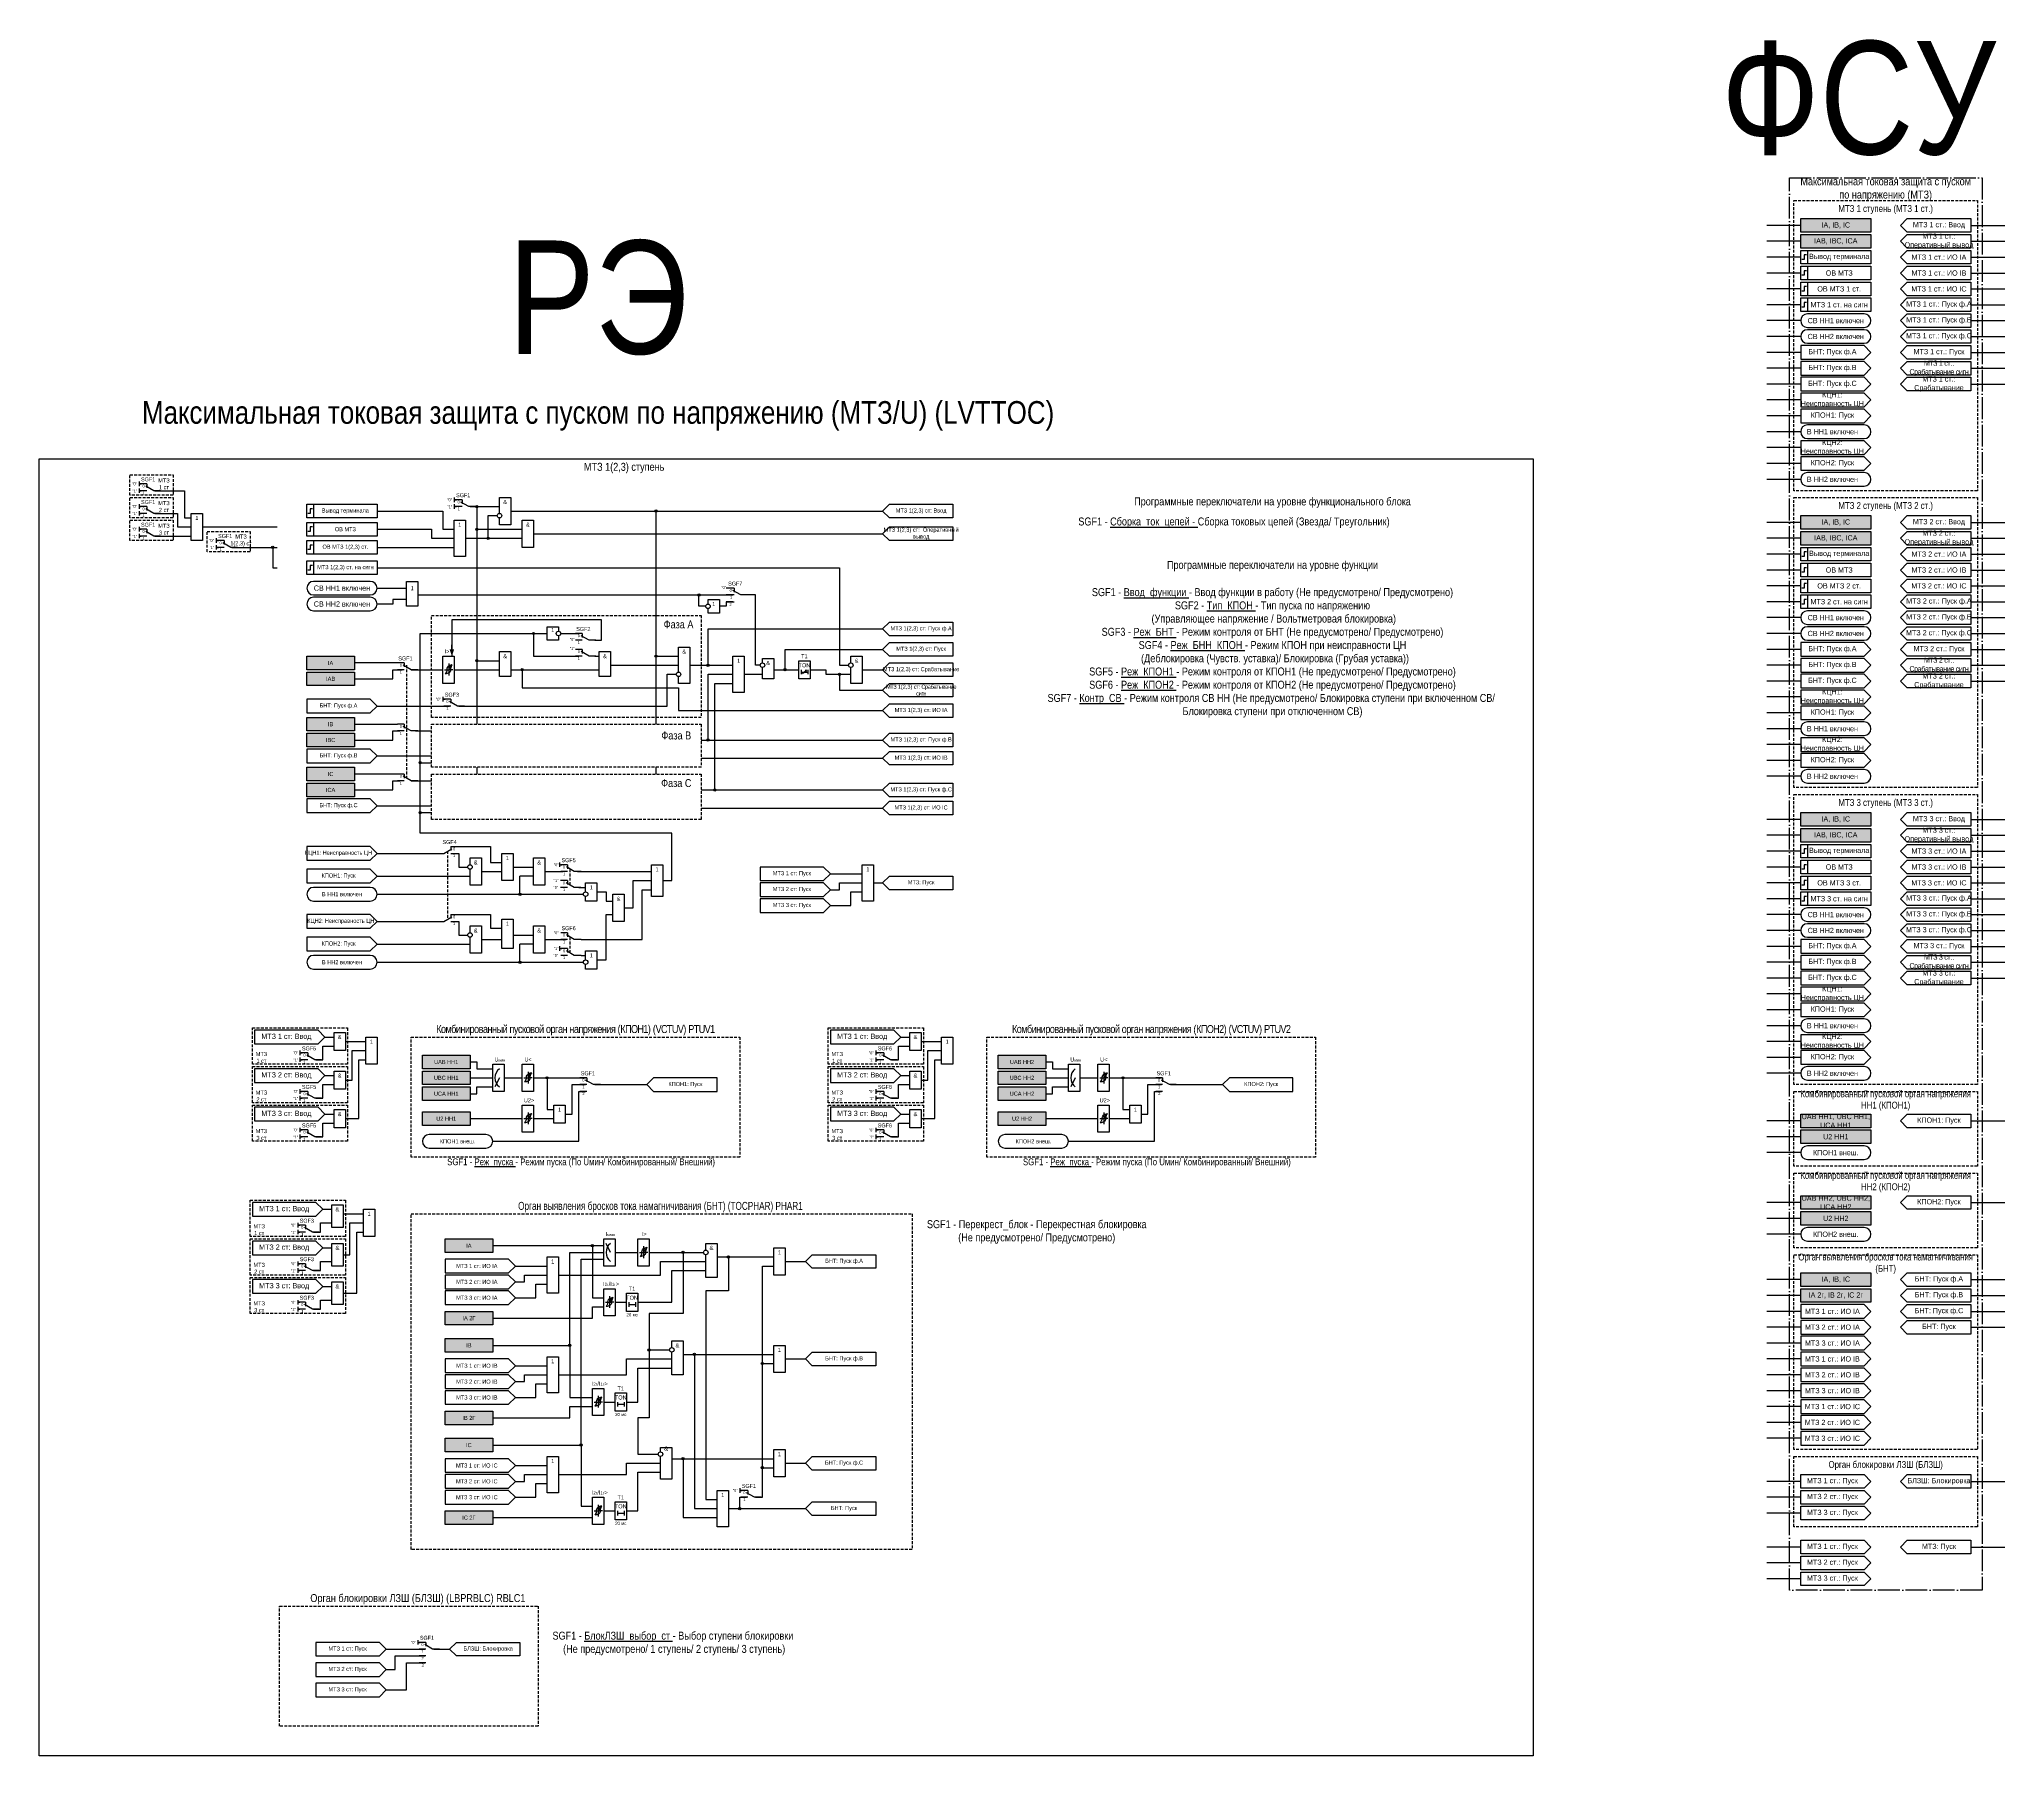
# Model space of a CAD drawing. Header units: millimetres. Extents: x 0 to 867, y 0 to 757.
import ezdxf
from ezdxf.enums import TextEntityAlignment as Align

# ---------------------------------------------------------------- set-up
doc = ezdxf.new("R2010")
doc.units = ezdxf.units.MM
doc.linetypes.add('ACAD_ISO04W100', pattern=[30, 24, -3, 0, -3])
doc.linetypes.add('штриховая2', pattern=[0.375, 0.25, -0.125])
doc.layers.add('invisible', color=252, linetype='Continuous', plot=False)
doc.layers.add('TEXT', color=7, linetype='Continuous', lineweight=25)
doc.layers.add('Основная', color=7, linetype='Continuous')
doc.styles.add('1.8_Gost_RD', font='ARIALN.TTF', dxfattribs={"height": 1.8})
doc.styles.add('2.5_Gost_RD', font='ARIALN.TTF', dxfattribs={"height": 2.5})
doc.styles.add('3.5_Gost_RD', font='ARIALN.TTF', dxfattribs={"height": 3.5})
doc.styles.add('Вывод', font='ARIALN.TTF', dxfattribs={"height": 2.5})
doc.styles.add('Компонент', font='ARIALN.TTF', dxfattribs={"height": 3.5})

# ---------------------------------------------------------------- blocks, each defined once
blk = doc.blocks.new('Точка')
at = {"ltscale": 100}
h = blk.add_hatch(color=256, dxfattribs=at)
h.dxf.hatch_style = 1
edge = h.paths.add_edge_path()
edge.add_arc((0, 0), 0.5, 0, 360)
blk.add_circle((0, 0), 0.5, dxfattribs=at)
blk = doc.blocks.new('*U79')
at = {"layer": 'Основная', "color": 0}
blk.add_line((0, 0), (7, 4), dxfattribs=at)
at = {"layer": 'Основная', "ltscale": 0.35}
blk.add_line((6, 6), (6, 2.5), dxfattribs=at)
blk = doc.blocks.new('*U82')
at = {"layer": 'Основная', "color": 0}
for p, q in [((-3, 6), (-9, 6)), ((-3, 0), (-9, 0)), ((9, 0), (3, 0))]:
    blk.add_line(p, q, dxfattribs=at)
at = {"layer": 'Основная', "ltscale": 0.25, "xscale": -1}
blk.add_blockref('*U79', (3, 0), dxfattribs=at)
at = {"layer": 'Основная'}
for tag, height, style, p in [('В1', 2.5, 'Вывод', (-14, 6)), ('В2', 2.5, 'Вывод', (-6, 4)), ('ОУ', 3.5, 'Компонент', (-2, 10)), ('В3', 2.5, 'Вывод', (-6, -2))]:
    blk.add_attdef(tag, text='', height=height, dxfattribs=dict(at, style=style)).set_placement(p, align=Align.MIDDLE_CENTER)
blk = doc.blocks.new('*U81')
at = {"ltscale": 0.25}
blk.add_line((-1, 0), (-5, 0), dxfattribs=at)
blk.add_lwpolyline([(-3, 0, 2, 0, 0), (0, 0, 0, 0, 0)], format="xyseb", dxfattribs=at)
at = {"layer": 'Основная', "style": 'Вывод'}
blk.add_attdef('ОТ', text='', height=2.5, dxfattribs=at).set_placement((-4, 0), align=Align.MIDDLE_CENTER)
blk = doc.blocks.new('*U93')
at = {"layer": 'Основная', "color": 0}
for p, q in [((-9, 0), (-3, 0)), ((3, 6), (9, 6)), ((3, 0), (9, 0))]:
    blk.add_line(p, q, dxfattribs=at)
at = {"layer": 'Основная', "ltscale": 0.25}
blk.add_blockref('*U79', (-3, 0), dxfattribs=at)
at = {"layer": 'Основная'}
for tag, height, style, p in [('ОУ', 3.5, 'Компонент', (2, 10)), ('В2', 2.5, 'Вывод', (6, 4)), ('В1', 2.5, 'Вывод', (14, 6)), ('В3', 2.5, 'Вывод', (6, -2))]:
    blk.add_attdef(tag, text='', height=height, dxfattribs=dict(at, style=style)).set_placement(p, align=Align.MIDDLE_CENTER)
blk = doc.blocks.new('*U91')
at = {"layer": 'Основная', "color": 0}
for p, q in [((-3, 6), (-9, 6)), ((-3, 0), (-9, 0)), ((9, 0), (3, 0))]:
    blk.add_line(p, q, dxfattribs=at)
at = {"layer": 'Основная', "ltscale": 0.25, "xscale": -1}
blk.add_blockref('*U79', (3, 0), dxfattribs=at)
at = {"layer": 'Основная'}
for tag, height, style, p in [('В1', 2.5, 'Вывод', (-13, 6)), ('В2', 2.5, 'Вывод', (-6, 4)), ('ОУ', 3.5, 'Компонент', (-2, 10)), ('В3', 2.5, 'Вывод', (-6, -2))]:
    blk.add_attdef(tag, text='', height=height, dxfattribs=dict(at, style=style)).set_placement(p, align=Align.MIDDLE_CENTER)

msp = doc.modelspace()

# ---------------------------------------------------------------- hatches: boundary and pattern name
at = {"ltscale": 100, "true_color": 0xef8637}
h = msp.add_hatch(color=30, dxfattribs=at)
h.dxf.hatch_style = 1
h.paths.add_polyline_path([(777, 678), (808, 678), (808, 672), (777, 672)])
h = msp.add_hatch(color=30, dxfattribs=at)
h.dxf.hatch_style = 1
h.paths.add_polyline_path([(777, 671), (808, 671), (808, 665), (777, 665)])
h = msp.add_hatch(color=30, dxfattribs=at)
h.dxf.hatch_style = 1
h.paths.add_polyline_path([(777, 547), (808, 547), (808, 541), (777, 541)])
h = msp.add_hatch(color=30, dxfattribs=at)
h.dxf.hatch_style = 1
h.paths.add_polyline_path([(777, 540), (808, 540), (808, 534), (777, 534)])
at = {"ltscale": 100, "true_color": 0x6bffb3}
h = msp.add_hatch(color=111, dxfattribs=at)
h.dxf.hatch_style = 1
h.paths.add_polyline_path([(118, 485), (139, 485), (139, 479), (118, 479)])
h = msp.add_hatch(color=111, dxfattribs=at)
h.dxf.hatch_style = 1
h.paths.add_polyline_path([(118, 478), (139, 478), (139, 472), (118, 472)])
h = msp.add_hatch(color=111, dxfattribs=at)
h.dxf.hatch_style = 1
h.paths.add_polyline_path([(118, 458), (139, 458), (139, 452), (118, 452)])
h = msp.add_hatch(color=111, dxfattribs=at)
h.dxf.hatch_style = 1
h.paths.add_polyline_path([(118, 451), (139, 451), (139, 445), (118, 445)])
h = msp.add_hatch(color=111, dxfattribs=at)
h.dxf.hatch_style = 1
h.paths.add_polyline_path([(118, 436), (139, 436), (139, 430), (118, 430)])
h = msp.add_hatch(color=111, dxfattribs=at)
h.dxf.hatch_style = 1
h.paths.add_polyline_path([(118, 429), (139, 429), (139, 423), (118, 423)])
at = {"ltscale": 100, "true_color": 0xef8637}
h = msp.add_hatch(color=30, dxfattribs=at)
h.dxf.hatch_style = 1
h.paths.add_polyline_path([(777, 416), (808, 416), (808, 410), (777, 410)])
h = msp.add_hatch(color=30, dxfattribs=at)
h.dxf.hatch_style = 1
h.paths.add_polyline_path([(777, 409), (808, 409), (808, 403), (777, 403)])
at = {"ltscale": 100, "true_color": 0x6bffb3}
h = msp.add_hatch(color=111, dxfattribs=at)
h.dxf.hatch_style = 1
h.paths.add_polyline_path([(169, 309), (190, 309), (190, 303), (169, 303)])
h = msp.add_hatch(color=111, dxfattribs=at)
h.dxf.hatch_style = 1
h.paths.add_polyline_path([(423, 309), (444, 309), (444, 303), (423, 303)])
h = msp.add_hatch(color=111, dxfattribs=at)
h.dxf.hatch_style = 1
h.paths.add_polyline_path([(169, 302), (190, 302), (190, 296), (169, 296)])
h = msp.add_hatch(color=111, dxfattribs=at)
h.dxf.hatch_style = 1
h.paths.add_polyline_path([(169, 295), (190, 295), (190, 289), (169, 289)])
h = msp.add_hatch(color=111, dxfattribs=at)
h.dxf.hatch_style = 1
h.paths.add_polyline_path([(423, 302), (444, 302), (444, 296), (423, 296)])
h = msp.add_hatch(color=111, dxfattribs=at)
h.dxf.hatch_style = 1
h.paths.add_polyline_path([(423, 295), (444, 295), (444, 289), (423, 289)])
h = msp.add_hatch(color=111, dxfattribs=at)
h.dxf.hatch_style = 1
h.paths.add_polyline_path([(169, 284), (190, 284), (190, 278), (169, 278)])
h = msp.add_hatch(color=111, dxfattribs=at)
h.dxf.hatch_style = 1
h.paths.add_polyline_path([(423, 284), (444, 284), (444, 278), (423, 278)])
at = {"ltscale": 100, "true_color": 0xef8637}
h = msp.add_hatch(color=30, dxfattribs=at)
h.dxf.hatch_style = 1
h.paths.add_polyline_path([(777, 283), (808, 283), (808, 277), (777, 277)])
h = msp.add_hatch(color=30, dxfattribs=at)
h.dxf.hatch_style = 1
h.paths.add_polyline_path([(777, 276), (808, 276), (808, 270), (777, 270)])
h = msp.add_hatch(color=30, dxfattribs=at)
h.dxf.hatch_style = 1
h.paths.add_polyline_path([(777, 247), (808, 247), (808, 241), (777, 241)])
h = msp.add_hatch(color=30, dxfattribs=at)
h.dxf.hatch_style = 1
h.paths.add_polyline_path([(777, 240), (808, 240), (808, 234), (777, 234)])
at = {"ltscale": 100, "true_color": 0x6bffb3}
h = msp.add_hatch(color=111, dxfattribs=at)
h.dxf.hatch_style = 1
h.paths.add_polyline_path([(179, 228), (200, 228), (200, 222), (179, 222)])
at = {"ltscale": 100, "true_color": 0xef8637}
h = msp.add_hatch(color=30, dxfattribs=at)
h.dxf.hatch_style = 1
h.paths.add_polyline_path([(777, 213), (808, 213), (808, 207), (777, 207)])
h = msp.add_hatch(color=30, dxfattribs=at)
h.dxf.hatch_style = 1
h.paths.add_polyline_path([(777, 206), (808, 206), (808, 200), (777, 200)])
at = {"ltscale": 100, "true_color": 0x6bffb3}
h = msp.add_hatch(color=111, dxfattribs=at)
h.dxf.hatch_style = 1
h.paths.add_polyline_path([(179, 196), (200, 196), (200, 190), (179, 190)])
h = msp.add_hatch(color=111, dxfattribs=at)
h.dxf.hatch_style = 1
h.paths.add_polyline_path([(179, 184), (200, 184), (200, 178), (179, 178)])
h = msp.add_hatch(color=111, dxfattribs=at)
h.dxf.hatch_style = 1
h.paths.add_polyline_path([(179, 152), (200, 152), (200, 146), (179, 146)])
h = msp.add_hatch(color=111, dxfattribs=at)
h.dxf.hatch_style = 1
h.paths.add_polyline_path([(179, 140), (200, 140), (200, 134), (179, 134)])
h = msp.add_hatch(color=111, dxfattribs=at)
h.dxf.hatch_style = 1
h.paths.add_polyline_path([(179, 108), (200, 108), (200, 102), (179, 102)])

# ---------------------------------------------------------------- linework, layer by layer
at = {"ltscale": 100}
for p, q in [((777, 675), (762, 675)), ((777, 668), (762, 668)), ((852, 675), (867, 675)), ((852, 668), (867, 668)), ((777, 661), (762, 661)), ((852, 661), (867, 661)), ((777, 654), (762, 654)), ((852, 654), (867, 654)), ((777, 647), (762, 647)), ((852, 647), (867, 647)), ((777, 640), (762, 640)), ((777, 633), (762, 633)), ((852, 640), (867, 640)), ((852, 633), (867, 633)), ((777, 626), (762, 626)), ((852, 626), (867, 626)), ((777, 619), (762, 619)), ((852, 619), (867, 619)), ((777, 612), (762, 612)), ((852, 612), (867, 612)), ((777, 605), (762, 605)), ((852, 605), (867, 605)), ((777, 598), (762, 598)), ((777, 591), (762, 591)), ((777, 584), (762, 584)), ((777, 577), (762, 577)), ((777, 570), (762, 570)), ((183, 555), (183, 553)), ((777, 563), (762, 563)), ((183, 554), (184, 554)), ((183, 552), (183, 550)), ((183, 551), (184, 551)), ((777, 544), (762, 544)), ((852, 544), (867, 544)), ((777, 537), (762, 537)), ((777, 530), (762, 530)), ((852, 537), (867, 537)), ((852, 530), (867, 530)), ((777, 523), (762, 523)), ((852, 523), (867, 523)), ((149, 515), (162, 515)), ((167, 512), (291, 512)), ((286, 512), (306, 512)), ((291, 507), (291, 512)), ((304, 515), (303, 515)), ((777, 516), (762, 516)), ((852, 516), (867, 516)), ((294, 507), (291, 507)), ((303, 509), (306.5, 509)), ((777, 509), (762, 509)), ((852, 509), (867, 509)), ((230, 495), (238, 495)), ((777, 502), (762, 502)), ((777, 495), (762, 495)), ((852, 502), (867, 502)), ((852, 495), (867, 495)), ((777, 488), (762, 488)), ((852, 488), (867, 488)), ((158, 482), (139, 482)), ((245, 485), (247, 485)), ((777, 481), (762, 481)), ((852, 481), (867, 481)), ((777, 474), (762, 474)), ((852, 474), (867, 474)), ((178, 467), (178, 465)), ((178, 466), (179, 466)), ((777, 467), (762, 467)), ((777, 460), (762, 460)), ((166, 452), (173, 452)), ((777, 453), (762, 453)), ((777, 446), (762, 446)), ((777, 439), (762, 439)), ((158, 433), (139, 433)), ((777, 432), (762, 432)), ((777, 413), (762, 413)), ((852, 413), (867, 413)), ((777, 406), (762, 406)), ((777, 399), (762, 399)), ((852, 406), (867, 406)), ((852, 399), (867, 399)), ((229.5, 394.01), (229.5, 392.01)), ((229.5, 393.01), (230.5, 393.01)), ((777, 392), (762, 392)), ((852, 392), (867, 392)), ((218, 388), (212, 388)), ((212, 380), (212, 388)), ((223, 390), (231, 390)), ((237.47, 390), (270, 390)), ((238, 383), (241, 383)), ((262, 374), (262, 386)), ((262, 386), (270, 386)), ((266, 360), (266, 382)), ((266, 382), (270, 382)), ((777, 385), (762, 385)), ((852, 385), (867, 385)), ((149, 380), (212, 380)), ((211, 380), (240, 380)), ((258, 374), (262, 374)), ((777, 378), (762, 378)), ((852, 378), (867, 378)), ((777, 371), (762, 371)), ((852, 371), (867, 371)), ((212, 350), (212, 358)), ((218, 358), (212, 358)), ((229.5, 357.01), (229.5, 355.01)), ((229.5, 356.01), (230.5, 356.01)), ((239, 360), (266, 360)), ((777, 364), (762, 364)), ((777, 357), (762, 357)), ((852, 364), (867, 364)), ((852, 357), (867, 357)), ((149, 350), (212, 350)), ((239, 353), (241, 353)), ((777, 350), (762, 350)), ((852, 350), (867, 350)), ((777, 343), (762, 343)), ((852, 343), (867, 343)), ((777, 336), (762, 336)), ((777, 329), (762, 329)), ((777, 322), (762, 322)), ((777, 315), (762, 315)), ((777, 308), (762, 308)), ((777, 301), (762, 301)), ((241.5, 293), (238.5, 293)), ((495.5, 293), (492.5, 293)), ((777, 280), (762, 280)), ((852, 280), (867, 280)), ((777, 273), (762, 273)), ((777, 266), (762, 266)), ((777, 244), (762, 244)), ((852, 244), (867, 244)), ((777, 237), (762, 237)), ((252, 222), (250, 226)), ((777, 230), (762, 230)), ((777, 210), (762, 210)), ((852, 210), (867, 210)), ((264, 200), (264, 200)), ((777, 203), (762, 203)), ((852, 203), (867, 203)), ((777, 196), (762, 196)), ((852, 196), (867, 196)), ((777, 189), (762, 189)), ((852, 189), (867, 189)), ((777, 182), (762, 182)), ((777, 175), (762, 175)), ((777, 168), (762, 168)), ((777, 161), (762, 161)), ((259, 156), (259, 156)), ((777, 154), (762, 154)), ((777, 147), (762, 147)), ((777, 140), (762, 140)), ((309, 118), (309, 116)), ((309, 117), (310, 117)), ((777, 121), (762, 121)), ((777, 114), (762, 114)), ((852, 121), (867, 121)), ((259, 108), (259, 108)), ((777, 107), (762, 107)), ((777, 92), (762, 92)), ((852, 92), (867, 92)), ((777, 85), (762, 85)), ((777, 78), (762, 78)), ((167, 51), (167, 49)), ((167, 50), (168, 50)), ((170.5, 44), (167.5, 44)), ((170.5, 41), (167.5, 41))]:
    msp.add_line(p, q, dxfattribs=at)
at = {"color": 6, "ltscale": 100}
for p, q in [((44, 562), (44, 560)), ((44, 561), (45, 561)), ((44, 559), (44, 557)), ((44, 558), (45, 558)), ((44, 552), (44, 550)), ((44, 551), (45, 551)), ((44, 549), (44, 547)), ((44, 548), (45, 548)), ((44, 542), (44, 540)), ((44, 541), (45, 541)), ((44, 539), (44, 537)), ((44, 538), (45, 538)), ((78, 537), (78, 535)), ((78, 536), (79, 536)), ((78, 534), (78, 532)), ((78, 533), (79, 533)), ((115, 311), (115, 309)), ((115, 310), (116, 310)), ((115, 308), (115, 306)), ((115, 307), (116, 307)), ((369, 311), (369, 309)), ((369, 310), (370, 310)), ((369, 308), (369, 306)), ((369, 307), (370, 307)), ((115, 294), (115, 292)), ((115, 293), (116, 293)), ((115, 291), (115, 289)), ((115, 290), (116, 290)), ((369, 294), (369, 292)), ((369, 293), (370, 293)), ((369, 291), (369, 289)), ((369, 290), (370, 290)), ((115, 277), (115, 275)), ((115, 276), (116, 276)), ((115, 274), (115, 272)), ((115, 273), (116, 273)), ((369, 277), (369, 275)), ((369, 276), (370, 276)), ((369, 274), (369, 272)), ((369, 273), (370, 273)), ((114, 235), (114, 233)), ((114, 234), (115, 234)), ((114, 232), (114, 230)), ((114, 231), (115, 231)), ((114, 218), (114, 216)), ((114, 217), (115, 217)), ((114, 215), (114, 213)), ((114, 214), (115, 214)), ((114, 201), (114, 199)), ((114, 200), (115, 200)), ((114, 198), (114, 196)), ((114, 197), (115, 197))]:
    msp.add_line(p, q, dxfattribs=at)
at = {"linetype": 'штриховая2', "ltscale": 5}
for p, q in [((162, 481), (162, 431)), ((180, 399), (180, 369)), ((234, 391), (234, 384)), ((234, 361), (234, 354))]:
    msp.add_line(p, q, dxfattribs=at)
at = {"color": 7, "ltscale": 100}
for p, q in [((178.79, 479), (180.6, 479)), ((182.42, 479), (180.6, 479)), ((336.7, 477.41), (338.37, 478.9)), ((338.37, 478.9), (337.85, 478.68)), ((338.37, 478.9), (338.1, 478.43)), ((203, 299), (201, 295)), ((213.79, 299), (215.6, 299)), ((214.81, 299), (216.49, 299)), ((217.42, 299), (215.6, 299)), ((457, 299), (455, 295)), ((467.79, 299), (469.6, 299)), ((468.81, 299), (470.49, 299)), ((471.42, 299), (469.6, 299)), ((213.79, 281), (215.6, 281)), ((214.81, 281), (216.49, 281)), ((217.42, 281), (215.6, 281)), ((467.79, 281), (469.6, 281)), ((468.81, 281), (470.49, 281)), ((471.42, 281), (469.6, 281)), ((264.79, 222), (266.6, 222)), ((265.81, 222), (267.49, 222)), ((268.42, 222), (266.6, 222)), ((249.79, 200), (251.6, 200)), ((250.81, 200), (252.49, 200)), ((253.42, 200), (251.6, 200)), ((244.79, 156), (246.6, 156)), ((245.81, 156), (247.49, 156)), ((248.42, 156), (246.6, 156)), ((244.79, 108), (246.6, 108)), ((245.81, 108), (247.49, 108)), ((248.42, 108), (246.6, 108))]:
    msp.add_line(p, q, dxfattribs=at)
for p, q in [((180.6, 481.72), (180.6, 476.52)), ((215.6, 301.72), (215.6, 296.52)), ((469.6, 301.72), (469.6, 296.52)), ((215.6, 283.72), (215.6, 278.52)), ((469.6, 283.72), (469.6, 278.52)), ((266.6, 224.72), (266.6, 219.52)), ((251.6, 202.72), (251.6, 197.52)), ((246.6, 158.72), (246.6, 153.52)), ((246.6, 110.72), (246.6, 105.52))]:
    msp.add_line(p, q)
at = {"color": 251, "linetype": 'ACAD_ISO04W100', "lineweight": 30, "ltscale": 0.4, "true_color": 0x58595b}
msp.add_lwpolyline([(772, 696), (857, 696), (857, 73), (772, 73)], close=True, dxfattribs=at)
at = {"linetype": 'штриховая2', "ltscale": 5}
for points in [[(774, 686), (855, 686), (855, 558), (774, 558)], [(774, 555), (855, 555), (855, 427), (774, 427)], [(774, 424), (855, 424), (855, 296), (774, 296)], [(164, 317), (309, 317), (309, 264), (164, 264)], [(418, 317), (563, 317), (563, 264), (418, 264)], [(774, 293), (855, 293), (855, 260), (774, 260)], [(774, 257), (855, 257), (855, 224), (774, 224)], [(164, 239), (385, 239), (385, 91), (164, 91)], [(774, 221), (855, 221), (855, 135), (774, 135)], [(774, 132), (855, 132), (855, 101), (774, 101)], [(106, 66), (220, 66), (220, 13), (106, 13)]]:
    msp.add_lwpolyline(points, close=True, dxfattribs=at)
at = {"ltscale": 100}
for points in [[(777, 678), (808, 678), (808, 672), (777, 672)], [(852, 678), (852, 672), (824, 672), (821, 675), (824, 678)], [(777, 671), (808, 671), (808, 665), (777, 665)], [(852, 671), (852, 665), (824, 665), (821, 668), (824, 671)], [(777, 664), (780, 664), (780, 658), (777, 658)], [(777, 664), (808, 664), (808, 658), (777, 658)], [(852, 664), (852, 658), (824, 658), (821, 661), (824, 664)], [(777, 657), (780, 657), (780, 651), (777, 651)], [(777, 657), (808, 657), (808, 651), (777, 651)], [(852, 657), (852, 651), (824, 651), (821, 654), (824, 657)], [(777, 650), (780, 650), (780, 644), (777, 644)], [(777, 650), (808, 650), (808, 644), (777, 644)], [(777, 643), (780, 643), (780, 637), (777, 637)], [(777, 643), (808, 643), (808, 637), (777, 637)], [(852, 650), (852, 644), (824, 644), (821, 647), (824, 650)], [(852, 643), (852, 637), (824, 637), (821, 640), (824, 643)], [(852, 636), (852, 630), (824, 630), (821, 633), (824, 636)], [(852, 629), (852, 623), (824, 623), (821, 626), (824, 629)], [(852, 622), (852, 616), (824, 616), (821, 619), (824, 622)], [(852, 615), (852, 609), (824, 609), (821, 612), (824, 615)], [(852, 608), (852, 602), (824, 602), (821, 605), (824, 608)], [(118, 552), (121, 552), (121, 546), (118, 546)], [(118, 552), (149, 552), (149, 546), (118, 546)], [(777, 547), (808, 547), (808, 541), (777, 541)], [(852, 547), (852, 541), (824, 541), (821, 544), (824, 547)], [(118, 544), (121, 544), (121, 538), (118, 538)], [(183, 545), (188, 545), (188, 529), (183, 529)], [(213, 545), (218, 545), (218, 533), (213, 533)], [(777, 540), (808, 540), (808, 534), (777, 534)], [(852, 540), (852, 534), (824, 534), (821, 537), (824, 540)], [(118, 536), (121, 536), (121, 530), (118, 530)], [(777, 533), (780, 533), (780, 527), (777, 527)], [(777, 533), (808, 533), (808, 527), (777, 527)], [(852, 533), (852, 527), (824, 527), (821, 530), (824, 533)], [(118, 527), (121, 527), (121, 521), (118, 521)], [(777, 526), (780, 526), (780, 520), (777, 520)], [(777, 526), (808, 526), (808, 520), (777, 520)], [(852, 526), (852, 520), (824, 520), (821, 523), (824, 526)], [(162, 518), (167, 518), (167, 507), (162, 507)], [(777, 519), (780, 519), (780, 513), (777, 513)], [(777, 519), (808, 519), (808, 513), (777, 513)], [(777, 512), (780, 512), (780, 506), (777, 506)], [(777, 512), (808, 512), (808, 506), (777, 506)], [(852, 519), (852, 513), (824, 513), (821, 516), (824, 519)], [(852, 512), (852, 506), (824, 506), (821, 509), (824, 512)], [(852, 505), (852, 499), (824, 499), (821, 502), (824, 505)], [(852, 498), (852, 492), (824, 492), (821, 495), (824, 498)], [(203, 487), (208, 487), (208, 476), (203, 476)], [(247, 487), (252, 487), (252, 476), (247, 476)], [(852, 491), (852, 485), (824, 485), (821, 488), (824, 491)], [(118, 485), (139, 485), (139, 479), (118, 479)], [(118, 478), (139, 478), (139, 472), (118, 472)], [(178, 485), (183, 485), (183, 473), (178, 473)], [(306, 485), (311, 485), (311, 469), (306, 469)], [(335.02, 483), (340.02, 483), (340.02, 475), (335.02, 475)], [(852, 484), (852, 478), (824, 478), (821, 481), (824, 484)], [(852, 477), (852, 471), (824, 471), (821, 474), (824, 477)], [(118, 458), (139, 458), (139, 452), (118, 452)], [(118, 451), (139, 451), (139, 445), (118, 445)], [(118, 436), (139, 436), (139, 430), (118, 430)], [(118, 429), (139, 429), (139, 423), (118, 423)], [(777, 416), (808, 416), (808, 410), (777, 410)], [(777, 409), (808, 409), (808, 403), (777, 403)], [(852, 416), (852, 410), (824, 410), (821, 413), (824, 416)], [(852, 409), (852, 403), (824, 403), (821, 406), (824, 409)], [(777, 402), (780, 402), (780, 396), (777, 396)], [(777, 402), (808, 402), (808, 396), (777, 396)], [(852, 402), (852, 396), (824, 396), (821, 399), (824, 402)], [(204, 398), (209, 398), (209, 386), (204, 386)], [(218, 396), (223, 396), (223, 384), (218, 384)], [(270, 393), (275, 393), (275, 379), (270, 379)], [(363, 393), (368, 393), (368, 377), (363, 377)], [(777, 395), (780, 395), (780, 389), (777, 389)], [(777, 395), (808, 395), (808, 389), (777, 389)], [(852, 395), (852, 389), (824, 389), (821, 392), (824, 395)], [(777, 388), (780, 388), (780, 382), (777, 382)], [(777, 388), (808, 388), (808, 382), (777, 382)], [(852, 388), (852, 382), (824, 382), (821, 385), (824, 388)], [(253, 380), (258, 380), (258, 368), (253, 368)], [(777, 381), (780, 381), (780, 375), (777, 375)], [(777, 381), (808, 381), (808, 375), (777, 375)], [(852, 381), (852, 375), (824, 375), (821, 378), (824, 381)], [(852, 374), (852, 368), (824, 368), (821, 371), (824, 374)], [(204, 369), (209, 369), (209, 356), (204, 356)], [(218, 366), (223, 366), (223, 354), (218, 354)], [(852, 367), (852, 361), (824, 361), (821, 364), (824, 367)], [(852, 360), (852, 354), (824, 354), (821, 357), (824, 360)], [(852, 353), (852, 347), (824, 347), (821, 350), (824, 353)], [(852, 346), (852, 340), (824, 340), (821, 343), (824, 346)], [(169, 309), (190, 309), (190, 303), (169, 303)], [(200, 305), (205, 305), (205, 293), (200, 293)], [(213, 305), (218, 305), (218, 293), (213, 293)], [(423, 309), (444, 309), (444, 303), (423, 303)], [(454, 305), (459, 305), (459, 293), (454, 293)], [(467, 305), (472, 305), (472, 293), (467, 293)], [(169, 302), (190, 302), (190, 296), (169, 296)], [(169, 295), (190, 295), (190, 289), (169, 289)], [(271, 299), (268, 296), (271, 293), (299, 293), (299, 299)], [(423, 302), (444, 302), (444, 296), (423, 296)], [(423, 295), (444, 295), (444, 289), (423, 289)], [(213, 287), (218, 287), (218, 275), (213, 275)], [(227, 287), (232, 287), (232, 279), (227, 279)], [(467, 287), (472, 287), (472, 275), (467, 275)], [(481, 287), (486, 287), (486, 279), (481, 279)], [(169, 284), (190, 284), (190, 278), (169, 278)], [(423, 284), (444, 284), (444, 278), (423, 278)], [(777, 283), (808, 283), (808, 277), (777, 277)], [(852, 277), (824, 277), (821, 280), (824, 283), (852, 283)], [(777, 276), (808, 276), (808, 270), (777, 270)], [(777, 247), (808, 247), (808, 241), (777, 241)], [(852, 241), (824, 241), (821, 244), (824, 247), (852, 247)], [(777, 240), (808, 240), (808, 234), (777, 234)], [(179, 228), (200, 228), (200, 222), (179, 222)], [(249, 228), (254, 228), (254, 216), (249, 216)], [(264, 228), (269, 228), (269, 216), (264, 216)], [(224, 220), (229, 220), (229, 204), (224, 204)], [(324, 224), (329, 224), (329, 212), (324, 212)], [(777, 213), (808, 213), (808, 207), (777, 207)], [(852, 213), (852, 207), (824, 207), (821, 210), (824, 213)], [(249, 206), (254, 206), (254, 194), (249, 194)], [(259, 204), (264, 204), (264, 196), (259, 196)], [(777, 206), (808, 206), (808, 200), (777, 200)], [(852, 206), (852, 200), (824, 200), (821, 203), (824, 206)], [(179, 196), (200, 196), (200, 190), (179, 190)], [(852, 199), (852, 193), (824, 193), (821, 196), (824, 199)], [(852, 192), (852, 186), (824, 186), (821, 189), (824, 192)], [(179, 184), (200, 184), (200, 178), (179, 178)], [(224, 176), (229, 176), (229, 160), (224, 160)], [(324, 181), (329, 181), (329, 169), (324, 169)], [(244, 162), (249, 162), (249, 150), (244, 150)], [(254, 160), (259, 160), (259, 152), (254, 152)], [(179, 152), (200, 152), (200, 146), (179, 146)], [(179, 140), (200, 140), (200, 134), (179, 134)], [(224, 132), (229, 132), (229, 116), (224, 116)], [(324, 135), (329, 135), (329, 123), (324, 123)], [(852, 118), (824, 118), (821, 121), (824, 124), (852, 124)], [(244, 114), (249, 114), (249, 102), (244, 102)], [(299, 117), (304, 117), (304, 101), (299, 101)], [(179, 108), (200, 108), (200, 102), (179, 102)], [(254, 112), (259, 112), (259, 104), (254, 104)], [(852, 89), (824, 89), (821, 92), (824, 95), (852, 95)]]:
    msp.add_lwpolyline(points, close=True, dxfattribs=at)
at = {"lineweight": 30, "ltscale": 100}
for points in [[(779.5, 662), (778.5, 662), (778.5, 660), (777.5, 660)], [(779.5, 655), (778.5, 655), (778.5, 653), (777.5, 653)], [(779.5, 648), (778.5, 648), (778.5, 646), (777.5, 646)], [(779.5, 641), (778.5, 641), (778.5, 639), (777.5, 639)], [(120.5, 550), (119.5, 550), (119.5, 548), (118.5, 548)], [(120.5, 542), (119.5, 542), (119.5, 540), (118.5, 540)], [(120.5, 534), (119.5, 534), (119.5, 532), (118.5, 532)], [(779.5, 531), (778.5, 531), (778.5, 529), (777.5, 529)], [(120.5, 525), (119.5, 525), (119.5, 523), (118.5, 523)], [(779.5, 524), (778.5, 524), (778.5, 522), (777.5, 522)], [(779.5, 517), (778.5, 517), (778.5, 515), (777.5, 515)], [(779.5, 510), (778.5, 510), (778.5, 508), (777.5, 508)], [(779.5, 400), (778.5, 400), (778.5, 398), (777.5, 398)], [(779.5, 393), (778.5, 393), (778.5, 391), (777.5, 391)], [(779.5, 386), (778.5, 386), (778.5, 384), (777.5, 384)], [(779.5, 379), (778.5, 379), (778.5, 377), (777.5, 377)]]:
    msp.add_lwpolyline(points, dxfattribs=at)
at = {"ltscale": 100}
for points in [[(780, 630), (805, 630, 1), (805, 636), (780, 636, 1)], [(780, 623), (805, 623, 1), (805, 629), (780, 629, 1)], [(780, 581), (805, 581, 1), (805, 587), (780, 587, 1)], [(780, 560), (805, 560, 1), (805, 566), (780, 566, 1)], [(121, 512), (146, 512, 1), (146, 518), (121, 518, 1)], [(121, 505), (146, 505, 1), (146, 511), (121, 511, 1)], [(780, 499), (805, 499, 1), (805, 505), (780, 505, 1)], [(780, 492), (805, 492, 1), (805, 498), (780, 498, 1)], [(780, 450), (805, 450, 1), (805, 456), (780, 456, 1)], [(780, 429), (805, 429, 1), (805, 435), (780, 435, 1)], [(780, 368), (805, 368, 1), (805, 374), (780, 374, 1)], [(780, 361), (805, 361, 1), (805, 367), (780, 367, 1)], [(780, 319), (805, 319, 1), (805, 325), (780, 325, 1)], [(780, 298), (805, 298, 1), (805, 304), (780, 304, 1)], [(172, 268), (197, 268, 1), (197, 274), (172, 274, 1)], [(426, 268), (451, 268, 1), (451, 274), (426, 274, 1)], [(780, 263), (805, 263, 1), (805, 269), (780, 269, 1)], [(780, 227), (805, 227, 1), (805, 233), (780, 233, 1)]]:
    msp.add_lwpolyline(points, format="xyb", close=True, dxfattribs=at)
for points in [[(808, 619), (805, 622), (777, 622), (777, 616), (805, 616), (808, 619)], [(808, 612), (805, 615), (777, 615), (777, 609), (805, 609), (808, 612)], [(808, 605), (805, 608), (777, 608), (777, 602), (805, 602), (808, 605)], [(808, 598), (805, 601), (777, 601), (777, 595), (805, 595), (808, 598)], [(808, 591), (805, 594), (777, 594), (777, 588), (805, 588), (808, 591)], [(808, 577), (805, 580), (777, 580), (777, 574), (805, 574), (808, 577)], [(808, 570), (805, 573), (777, 573), (777, 567), (805, 567), (808, 570)], [(203, 548), (203, 555), (208, 555), (208, 543), (203, 543), (203, 546)], [(149, 549), (178, 549), (178, 541), (183, 541)], [(188, 537), (198, 537), (198, 547), (202, 547)], [(190, 551), (203, 551)], [(190, 551), (193, 551), (193, 483), (203, 483)], [(190, 551), (193, 551), (193, 483), (193, 455)], [(208, 549), (372, 549)], [(218, 549), (272, 549), (272, 485), (282, 485)], [(218, 549), (272, 549), (272, 455)], [(149, 541), (173, 541), (173, 537), (183, 537)], [(193, 541), (213, 541)], [(218, 539), (372, 539)], [(149, 533), (183, 533)], [(188, 537), (213, 537)], [(149, 524), (353, 524), (353, 481), (357, 481)], [(306, 512), (303, 512)], [(318, 481), (316, 481), (316, 512), (311, 512)], [(162, 510), (159, 510), (156, 510), (156, 508), (149, 508)], [(295, 508), (295, 510), (300, 510), (300, 504), (295, 504), (295, 506)], [(306, 509), (303, 509), (303, 507), (300, 507)], [(275, 386), (279, 386), (279, 407), (168, 407), (168, 495), (205, 495)], [(275, 386), (279, 386), (279, 407), (168, 407), (168, 495), (218, 495), (218, 485), (238, 485), (238, 485), (238, 485)], [(245, 492), (248, 492), (248, 501), (182, 501), (182, 485)], [(211, 495), (224, 495)], [(224, 494), (224, 498), (229, 498), (229, 496)], [(229, 496), (229, 496)], [(287, 481), (295, 481), (295, 497), (372, 497)], [(229, 494), (229, 492), (224, 492), (224, 494)], [(282, 478), (282, 489), (287, 489), (287, 473), (282, 473), (282, 476)], [(324, 479), (329, 479), (329, 488), (372, 488)], [(808, 488), (805, 491), (777, 491), (777, 485), (805, 485), (808, 488)], [(139, 475), (156, 475), (156, 479), (160, 479)], [(164, 479), (178, 479)], [(183, 479), (203, 479)], [(185, 463), (277, 463), (277, 477), (281, 477)], [(208, 479), (247, 479)], [(208, 479), (213, 479)], [(208, 479), (213, 479), (213, 471), (282, 471), (282, 461), (372, 461)], [(252, 481), (252, 481), (252, 481), (279, 481)], [(278, 481), (282, 481)], [(287, 481), (306, 481)], [(292, 448), (295, 448), (295, 477), (306, 477)], [(311, 477), (319, 477)], [(319, 482), (319, 484), (324, 484), (324, 475), (319, 475), (319, 480)], [(324, 479), (335, 479)], [(336.02, 479), (336.02, 477)], [(336.02, 478), (339.02, 478)], [(339.02, 479), (339.02, 477)], [(340, 479), (347, 479), (347, 477), (358, 477)], [(349, 477), (353, 477), (353, 470), (372, 470)], [(358, 482), (358, 485), (363, 485), (363, 473), (358, 473), (358, 480)], [(363, 479), (372, 479)], [(808, 481), (805, 484), (777, 484), (777, 478), (805, 478), (808, 481)], [(808, 474), (805, 477), (777, 477), (777, 471), (805, 471), (808, 474)], [(292, 426), (298, 426), (298, 473), (306, 473)], [(808, 467), (805, 470), (777, 470), (777, 464), (805, 464), (808, 467)], [(149, 463), (146, 466), (118, 466), (118, 460), (146, 460), (149, 463)], [(149, 463), (181, 463)], [(808, 460), (805, 463), (777, 463), (777, 457), (805, 457), (808, 460)], [(139, 455), (158, 455)], [(139, 448), (156, 448), (156, 452), (159, 452)], [(149, 441), (146, 444), (118, 444), (118, 438), (146, 438), (149, 441)], [(292, 448), (372, 448)], [(808, 446), (805, 449), (777, 449), (777, 443), (805, 443), (808, 446)], [(149, 441), (173, 441)], [(275, 386), (279, 386), (279, 407), (168, 407), (168, 438), (173, 438)], [(193, 436), (193, 433)], [(272, 436), (272, 433)], [(292, 440), (372, 440)], [(808, 439), (805, 442), (777, 442), (777, 436), (805, 436), (808, 439)], [(139, 426), (156, 426), (156, 430), (159, 430)], [(164, 430), (173, 430)], [(292, 426), (372, 426)], [(149, 419), (146, 422), (118, 422), (118, 416), (146, 416), (149, 419)], [(149, 419), (173, 419)], [(292, 418), (372, 418)], [(276, 386), (279, 386), (279, 407), (168, 407), (168, 416), (173, 416)], [(182, 401), (199, 401), (199, 394), (204, 394)], [(149, 398), (174, 398)], [(173, 398), (178, 398)], [(182, 398), (185, 398), (185, 392), (189, 392)], [(190, 393), (190, 396), (195, 396), (195, 384), (190, 384), (190, 391)], [(209, 392), (218, 392)], [(149, 388), (175, 388)], [(173, 388), (190, 388)], [(195, 390), (204, 390)], [(241, 381), (241, 385), (246, 385), (246, 377), (241, 377), (241, 379)], [(349, 389), (363, 389)], [(349, 382), (353, 382), (353, 385), (363, 385)], [(368, 385), (372, 385)], [(246, 381), (250, 381), (250, 377), (253, 377)], [(349, 375), (358, 375), (358, 381), (363, 381)], [(149, 368), (178, 368)], [(182, 371), (199, 371), (199, 365), (204, 365)], [(182, 368), (185, 368), (185, 362), (189, 362)], [(190, 363), (190, 366), (195, 366), (195, 354), (190, 354), (190, 361)], [(246, 351), (250, 351), (250, 371), (253, 371)], [(149, 358), (190, 358)], [(195, 360), (204, 360)], [(209, 362), (218, 362)], [(223, 360), (232.47, 360)], [(808, 357), (805, 360), (777, 360), (777, 354), (805, 354), (808, 357)], [(212, 350), (212, 350), (240, 350)], [(241, 351), (241, 355), (246, 355), (246, 347), (241, 347), (241, 349)], [(808, 350), (805, 353), (777, 353), (777, 347), (805, 347), (808, 350)], [(808, 343), (805, 346), (777, 346), (777, 340), (805, 340), (808, 343)], [(808, 336), (805, 339), (777, 339), (777, 333), (805, 333), (808, 336)], [(808, 329), (805, 332), (777, 332), (777, 326), (805, 326), (808, 329)], [(808, 315), (805, 318), (777, 318), (777, 312), (805, 312), (808, 315)], [(190, 306), (193, 306), (193, 303), (200, 303)], [(444, 306), (447, 306), (447, 303), (454, 303)], [(808, 308), (805, 311), (777, 311), (777, 305), (805, 305), (808, 308)], [(190, 299), (200, 299)], [(190, 292), (193, 292), (193, 295), (200, 295)], [(205, 299), (213, 299)], [(218, 299), (224, 299), (224, 285), (227, 285)], [(218, 299), (241, 299)], [(232, 283), (235, 283), (235, 296), (241, 296)], [(245, 296), (259, 296)], [(259, 296), (268, 296)], [(444, 299), (454, 299)], [(444, 292), (447, 292), (447, 295), (454, 295)], [(459, 299), (467, 299)], [(472, 299), (478, 299), (478, 285), (481, 285)], [(472, 299), (495, 299)], [(486, 283), (489, 283), (489, 296), (495, 296)], [(499, 296), (513, 296)], [(513, 296), (522, 296)], [(200, 271), (238, 271), (238, 293), (241, 293)], [(454, 271), (492, 271), (492, 293), (495, 293)], [(190, 281), (213, 281)], [(218, 281), (227, 281)], [(444, 281), (467, 281)], [(472, 281), (481, 281)], [(294, 223), (294, 226), (299, 226), (299, 211), (294, 211), (294, 221)], [(200, 225), (249, 225)], [(200, 225), (244, 225), (244, 202), (249, 202)], [(200, 181), (234, 181), (234, 222), (249, 222)], [(200, 137), (239, 137), (239, 219), (249, 219)], [(229, 212), (274, 212), (274, 218), (294, 218)], [(254, 222), (264, 222)], [(269, 222), (284, 222), (284, 195), (269, 195), (269, 149), (264, 149), (264, 133), (273, 133)], [(272, 222), (284, 222), (284, 195), (269, 195), (269, 179), (278, 179)], [(272, 222), (293, 222)], [(299, 220), (304, 220), (304, 205), (294, 205), (294, 113), (299, 113)], [(299, 220), (324, 220)], [(329, 218), (338, 218)], [(210, 216), (224, 216)], [(210, 209), (214, 209), (214, 212), (224, 212)], [(264, 200), (279, 200), (279, 214), (294, 214)], [(316, 114), (319, 114), (319, 121), (319, 121), (319, 216), (324, 216)], [(210, 202), (219, 202), (219, 208), (224, 208)], [(254, 200), (259, 200)], [(260, 200), (260, 198)], [(263, 200), (263, 198)], [(200, 193), (244, 193), (244, 198), (249, 198)], [(260, 199), (263, 199)], [(808, 196), (805, 199), (777, 199), (777, 193), (805, 193), (808, 196)], [(808, 189), (805, 192), (777, 192), (777, 186), (805, 186), (808, 189)], [(279, 180), (279, 183), (284, 183), (284, 168), (279, 168), (279, 178)], [(808, 182), (805, 185), (777, 185), (777, 179), (805, 179), (808, 182)], [(200, 181), (234, 181), (234, 158), (244, 158)], [(229, 168), (259, 168), (259, 175), (279, 175)], [(284, 177), (324, 177)], [(284, 177), (289, 177), (289, 109), (299, 109)], [(329, 175), (338, 175)], [(808, 175), (805, 178), (777, 178), (777, 172), (805, 172), (808, 175)], [(210, 172), (224, 172)], [(210, 165), (214, 165), (214, 168), (224, 168)], [(259, 156), (264, 156), (264, 171), (279, 171)], [(316, 114), (319, 114), (319, 121), (319, 121), (319, 173), (324, 173)], [(808, 168), (805, 171), (777, 171), (777, 165), (805, 165), (808, 168)], [(210, 158), (219, 158), (219, 164), (224, 164)], [(808, 161), (805, 164), (777, 164), (777, 158), (805, 158), (808, 161)], [(808, 154), (805, 157), (777, 157), (777, 151), (805, 151), (808, 154)], [(200, 149), (234, 149), (234, 154), (244, 154)], [(249, 156), (254, 156)], [(255, 156), (255, 154)], [(255, 155), (258, 155)], [(258, 156), (258, 154)], [(808, 147), (805, 150), (777, 150), (777, 144), (805, 144), (808, 147)], [(808, 140), (805, 143), (777, 143), (777, 137), (805, 137), (808, 140)], [(200, 137), (239, 137), (239, 110), (244, 110)], [(274, 134), (274, 136), (279, 136), (279, 122), (274, 122), (274, 132)], [(279, 131), (324, 131)], [(279, 131), (284, 131), (284, 105), (299, 105)], [(210, 128), (224, 128)], [(210, 121), (214, 121), (214, 124), (224, 124)], [(229, 124), (259, 124), (259, 129), (274, 129)], [(259, 108), (264, 108), (264, 125), (274, 125)], [(316, 114), (319, 114), (319, 121), (319, 121), (319, 127), (324, 127)], [(329, 129), (338, 129)], [(777, 124), (805, 124), (808, 121), (805, 118), (777, 118), (777, 124)], [(210, 114), (219, 114), (219, 120), (224, 120)], [(304, 109), (309, 109), (309, 114), (312, 114)], [(777, 117), (805, 117), (808, 114), (805, 111), (777, 111), (777, 117)], [(200, 105), (244, 105)], [(249, 108), (254, 108)], [(255, 108), (255, 106)], [(255, 107), (258, 107)], [(258, 108), (258, 106)], [(304, 109), (338, 109)], [(777, 110), (805, 110), (808, 107), (805, 104), (777, 104), (777, 110)], [(777, 95), (805, 95), (808, 92), (805, 89), (777, 89), (777, 95)], [(777, 88), (805, 88), (808, 85), (805, 82), (777, 82), (777, 88)], [(777, 81), (805, 81), (808, 78), (805, 75), (777, 75), (777, 81)], [(153, 47), (170, 47)], [(153, 38), (157, 38), (157, 44), (170, 44)], [(174, 47), (181, 47)], [(153, 29), (162, 29), (162, 41), (170, 41)]]:
    msp.add_lwpolyline(points, dxfattribs=at)
at = {"color": 3, "ltscale": 100}
msp.add_lwpolyline([(0, 572), (659, 572), (659, 0), (0, 0)], close=True, dxfattribs=at)
at = {"color": 6, "linetype": 'штриховая2', "ltscale": 5}
for points in [[(40, 565), (59, 565), (59, 556), (40, 556)], [(40, 555), (59, 555), (59, 546), (40, 546)], [(40, 545), (59, 545), (59, 536), (40, 536)], [(74, 540), (93, 540), (93, 531), (74, 531)], [(94, 321), (136, 321), (136, 305), (94, 305)], [(348, 321), (390, 321), (390, 305), (348, 305)], [(94, 304), (136, 304), (136, 288), (94, 288)], [(348, 304), (390, 304), (390, 288), (348, 288)], [(94, 287), (136, 287), (136, 271), (94, 271)], [(348, 287), (390, 287), (390, 271), (348, 271)], [(93, 245), (135, 245), (135, 229), (93, 229)], [(93, 228), (135, 228), (135, 212), (93, 212)], [(93, 211), (135, 211), (135, 195), (93, 195)]]:
    msp.add_lwpolyline(points, close=True, dxfattribs=at)
at = {"color": 6, "ltscale": 100}
for points in [[(51, 558), (64, 558), (64, 546), (67, 546)], [(51, 548), (61, 548), (61, 542), (67, 542)], [(51, 538), (67, 538)], [(72, 542), (105, 542)], [(85, 533), (105, 533)], [(85, 533), (103, 533), (103, 524), (105, 524)], [(126, 317), (123, 320), (95, 320), (95, 314), (123, 314), (126, 317)], [(122, 307), (125, 307), (125, 313), (130, 313)], [(126, 317), (130, 317)], [(135, 315), (144, 315)], [(380, 317), (377, 320), (349, 320), (349, 314), (377, 314), (380, 317)], [(376, 307), (379, 307), (379, 313), (384, 313)], [(380, 317), (384, 317)], [(389, 315), (398, 315)], [(135, 298), (138, 298), (138, 311), (144, 311)], [(135, 281), (141, 281), (141, 307), (144, 307)], [(389, 298), (392, 298), (392, 311), (398, 311)], [(389, 281), (395, 281), (395, 307), (398, 307)], [(126, 300), (123, 303), (95, 303), (95, 297), (123, 297), (126, 300)], [(122, 290), (125, 290), (125, 296), (130, 296)], [(126, 300), (130, 300)], [(380, 300), (377, 303), (349, 303), (349, 297), (377, 297), (380, 300)], [(376, 290), (379, 290), (379, 296), (384, 296)], [(380, 300), (384, 300)], [(126, 283), (123, 286), (95, 286), (95, 280), (123, 280), (126, 283)], [(122, 273), (125, 273), (125, 279), (130, 279)], [(126, 283), (130, 283)], [(380, 283), (377, 286), (349, 286), (349, 280), (377, 280), (380, 283)], [(376, 273), (379, 273), (379, 279), (384, 279)], [(380, 283), (384, 283)], [(125, 241), (122, 244), (94, 244), (94, 238), (122, 238), (125, 241)], [(121, 231), (124, 231), (124, 235), (129, 235)], [(125, 241), (129, 241)], [(134, 239), (143, 239)], [(134, 221), (137, 221), (137, 235), (143, 235)], [(125, 224), (122, 227), (94, 227), (94, 221), (122, 221), (125, 224)], [(134, 204), (140, 204), (140, 231), (143, 231)], [(121, 214), (124, 214), (124, 218), (129, 218)], [(125, 224), (129, 224)], [(125, 207), (122, 210), (94, 210), (94, 204), (122, 204), (125, 207)], [(121, 197), (124, 197), (124, 201), (129, 201)], [(125, 207), (129, 207)]]:
    msp.add_lwpolyline(points, dxfattribs=at)
for points in [[(67, 548), (72, 548), (72, 536), (67, 536)], [(130, 319), (135, 319), (135, 311), (130, 311)], [(144, 317), (149, 317), (149, 305), (144, 305)], [(384, 319), (389, 319), (389, 311), (384, 311)], [(398, 317), (403, 317), (403, 305), (398, 305)], [(130, 302), (135, 302), (135, 294), (130, 294)], [(384, 302), (389, 302), (389, 294), (384, 294)], [(130, 285), (135, 285), (135, 277), (130, 277)], [(384, 285), (389, 285), (389, 277), (384, 277)], [(129, 243), (134, 243), (134, 233), (129, 233)], [(143, 241), (148, 241), (148, 229), (143, 229)], [(129, 226), (134, 226), (134, 216), (129, 216)], [(129, 209), (134, 209), (134, 199), (129, 199)]]:
    msp.add_lwpolyline(points, close=True, dxfattribs=at)
at = {"color": 251, "linetype": 'штриховая2', "ltscale": 5, "true_color": 0x58595b}
for points in [[(173, 503), (292, 503), (292, 458), (173, 458)], [(173, 455), (292, 455), (292, 436), (173, 436)], [(173, 433), (292, 433), (292, 413), (173, 413)]]:
    msp.add_lwpolyline(points, close=True, dxfattribs=at)
msp.add_circle((203, 547), 1)
at = {"ltscale": 100}
for centre in [(295, 507), (229, 495), (282, 477), (319, 481), (358, 481), (190, 392), (241, 380), (190, 362), (241, 350), (294, 222), (279, 179), (274, 133)]:
    msp.add_circle(centre, 1, dxfattribs=at)
at = {"color": 7, "ltscale": 100}
for centre in [(206, 299), (460, 299), (255, 222)]:
    msp.add_arc(centre, 5, 126.8699, 233.1301, dxfattribs=at)
for points in [[(179.8, 478.92), (179.6, 478.13), (179, 477.12)], [(181.48, 478.92), (181.25, 478.13), (180.76, 477.67), (179, 477.12)], [(179.8, 478.92), (179.95, 479.71), (180.44, 480.54), (182.2, 481.26)], [(180.6, 479), (181, 479.72), (181.47, 480.6), (182.2, 481.26)], [(181.48, 478.92), (181.6, 479.71), (181.81, 480.54), (182.2, 481.26)], [(214.8, 298.92), (214.6, 298.13), (214, 297.12)], [(216.48, 298.92), (216.25, 298.13), (215.76, 297.67), (214, 297.12)], [(214.8, 298.92), (214.95, 299.71), (215.44, 300.54), (217.2, 301.26)], [(215.6, 299), (216, 299.72), (216.47, 300.6), (217.2, 301.26)], [(216.48, 298.92), (216.6, 299.71), (216.81, 300.54), (217.2, 301.26)], [(468.8, 298.92), (468.6, 298.13), (468, 297.12)], [(470.48, 298.92), (470.25, 298.13), (469.76, 297.67), (468, 297.12)], [(468.8, 298.92), (468.95, 299.71), (469.44, 300.54), (471.2, 301.26)], [(469.6, 299), (470, 299.72), (470.47, 300.6), (471.2, 301.26)], [(470.48, 298.92), (470.6, 299.71), (470.81, 300.54), (471.2, 301.26)], [(214.8, 280.92), (214.6, 280.13), (214, 279.12)], [(216.48, 280.92), (216.25, 280.13), (215.76, 279.67), (214, 279.12)], [(214.8, 280.92), (214.95, 281.71), (215.44, 282.54), (217.2, 283.26)], [(215.6, 281), (216, 281.72), (216.47, 282.6), (217.2, 283.26)], [(216.48, 280.92), (216.6, 281.71), (216.81, 282.54), (217.2, 283.26)], [(468.8, 280.92), (468.6, 280.13), (468, 279.12)], [(470.48, 280.92), (470.25, 280.13), (469.76, 279.67), (468, 279.12)], [(468.8, 280.92), (468.95, 281.71), (469.44, 282.54), (471.2, 283.26)], [(469.6, 281), (470, 281.72), (470.47, 282.6), (471.2, 283.26)], [(470.48, 280.92), (470.6, 281.71), (470.81, 282.54), (471.2, 283.26)], [(265.8, 221.92), (265.6, 221.13), (265, 220.12)], [(267.48, 221.92), (267.25, 221.13), (266.76, 220.67), (265, 220.12)], [(265.8, 221.92), (265.95, 222.71), (266.44, 223.54), (268.2, 224.26)], [(266.6, 222), (267, 222.72), (267.47, 223.6), (268.2, 224.26)], [(267.48, 221.92), (267.6, 222.71), (267.81, 223.54), (268.2, 224.26)], [(250.8, 199.92), (250.6, 199.13), (250, 198.12)], [(252.48, 199.92), (252.25, 199.13), (251.76, 198.67), (250, 198.12)], [(250.8, 199.92), (250.95, 200.71), (251.44, 201.54), (253.2, 202.26)], [(251.6, 200), (252, 200.72), (252.47, 201.6), (253.2, 202.26)], [(252.48, 199.92), (252.6, 200.71), (252.81, 201.54), (253.2, 202.26)], [(245.8, 155.92), (245.95, 156.71), (246.44, 157.54), (248.2, 158.26)], [(246.6, 156), (247, 156.72), (247.47, 157.6), (248.2, 158.26)], [(247.48, 155.92), (247.6, 156.71), (247.81, 157.54), (248.2, 158.26)], [(245.8, 155.92), (245.6, 155.13), (245, 154.12)], [(247.48, 155.92), (247.25, 155.13), (246.76, 154.67), (245, 154.12)], [(245.8, 107.92), (245.6, 107.13), (245, 106.12)], [(247.48, 107.92), (247.25, 107.13), (246.76, 106.67), (245, 106.12)], [(245.8, 107.92), (245.95, 108.71), (246.44, 109.54), (248.2, 110.26)], [(246.6, 108), (247, 108.72), (247.47, 109.6), (248.2, 110.26)], [(247.48, 107.92), (247.6, 108.71), (247.81, 109.54), (248.2, 110.26)]]:
    msp.add_spline(points, degree=3)
at = {"layer": 'TEXT', "color": 0, "ltscale": 100}
for points in [[(403, 552), (403, 546), (375, 546), (372, 549), (375, 552)], [(118, 544), (149, 544), (149, 538), (118, 538)], [(403, 542), (403, 536), (375, 536), (372, 539), (375, 542)], [(118, 536), (149, 536), (149, 530), (118, 530)], [(118, 527), (149, 527), (149, 521), (118, 521)], [(403, 500), (403, 494), (375, 494), (372, 497), (375, 500)], [(403, 491), (403, 485), (375, 485), (372, 488), (375, 491)], [(403, 482), (403, 476), (375, 476), (372, 479), (375, 482)], [(403, 473), (403, 467), (375, 467), (372, 470), (375, 473)], [(403, 464), (403, 458), (375, 458), (372, 461), (375, 464)], [(403, 451), (403, 445), (375, 445), (372, 448), (375, 451)], [(403, 443), (403, 437), (375, 437), (372, 440), (375, 443)], [(403, 429), (403, 423), (375, 423), (372, 426), (375, 429)], [(403, 421), (403, 415), (375, 415), (372, 418), (375, 421)], [(403, 388), (403, 382), (375, 382), (372, 385), (375, 388)], [(525, 299), (522, 296), (525, 293), (553, 293), (553, 299)], [(369, 221), (369, 215), (341, 215), (338, 218), (341, 221)], [(369, 178), (369, 172), (341, 172), (338, 175), (341, 178)], [(369, 132), (369, 126), (341, 126), (338, 129), (341, 132)], [(369, 112), (369, 106), (341, 106), (338, 109), (341, 112)], [(212, 50), (212, 44), (184, 44), (181, 47), (184, 50)]]:
    msp.add_lwpolyline(points, close=True, dxfattribs=at)
for points in [[(149, 398), (146, 401), (118, 401), (118, 395), (146, 395), (149, 398)], [(149, 388), (146, 391), (118, 391), (118, 385), (146, 385), (149, 388)], [(349, 389), (346, 392), (318, 392), (318, 386), (346, 386), (349, 389)], [(349, 382), (346, 385), (318, 385), (318, 379), (346, 379), (349, 382)], [(349, 375), (346, 378), (318, 378), (318, 372), (346, 372), (349, 375)], [(149, 368), (146, 371), (118, 371), (118, 365), (146, 365), (149, 368)], [(149, 358), (146, 361), (118, 361), (118, 355), (146, 355), (149, 358)], [(210, 216), (207, 219), (179, 219), (179, 213), (207, 213), (210, 216)], [(210, 209), (207, 212), (179, 212), (179, 206), (207, 206), (210, 209)], [(210, 202), (207, 205), (179, 205), (179, 199), (207, 199), (210, 202)], [(210, 172), (207, 175), (179, 175), (179, 169), (207, 169), (210, 172)], [(210, 165), (207, 168), (179, 168), (179, 162), (207, 162), (210, 165)], [(210, 158), (207, 161), (179, 161), (179, 155), (207, 155), (210, 158)], [(210, 128), (207, 131), (179, 131), (179, 125), (207, 125), (210, 128)], [(210, 121), (207, 124), (179, 124), (179, 118), (207, 118), (210, 121)], [(210, 114), (207, 117), (179, 117), (179, 111), (207, 111), (210, 114)], [(153, 47), (150, 50), (122, 50), (122, 44), (150, 44), (153, 47)], [(153, 38), (150, 41), (122, 41), (122, 35), (150, 35), (153, 38)], [(153, 29), (150, 32), (122, 32), (122, 26), (150, 26), (153, 29)]]:
    msp.add_lwpolyline(points, dxfattribs=at)
for points in [[(121, 377), (146, 377, 1), (146, 383), (121, 383, 1)], [(121, 347), (146, 347, 1), (146, 353), (121, 353, 1)]]:
    msp.add_lwpolyline(points, format="xyb", close=True, dxfattribs=at)

# ---------------------------------------------------------------- block references
at = {"ltscale": 100}
for p in [(193, 551), (272, 549), (193, 541), (198, 537), (291, 512), (218, 495), (193, 483), (213, 479), (272, 485), (295, 481), (329, 479), (329, 479), (353, 477), (295, 448), (168, 438), (298, 426), (168, 416), (212, 380), (212, 350), (244, 225), (284, 222), (304, 220), (234, 181), (269, 179), (289, 177), (319, 173), (239, 137), (284, 131), (319, 127), (309, 109)]:
    msp.add_blockref('Точка', p, dxfattribs=at)
at = {"color": 3, "ltscale": 100}
for p in [(224, 299), (478, 299)]:
    msp.add_blockref('Точка', p, dxfattribs=at)
at = {"layer": 'invisible', "color": 6, "ltscale": 100}
msp.add_blockref('Точка', (103, 533), dxfattribs=at)
at = {"layer": 'Основная', "color": 6, "ltscale": 0.25, "xscale": 0.5, "yscale": 0.5, "zscale": 0.5}
for p, values in [((49, 558), {'ОУ': 'SGF1', 'В1': '"0"', 'В2': '0', 'В3': '1'}), ((49, 548), {'ОУ': 'SGF1', 'В1': '"0"', 'В2': '0', 'В3': '1'}), ((49, 538), {'ОУ': 'SGF1', 'В1': '"0"', 'В2': '0', 'В3': '1'}), ((83, 533), {'ОУ': 'SGF1', 'В1': '"0"', 'В2': '0', 'В3': '1'}), ((120, 307), {'ОУ': 'SGF5', 'В1': '"0"', 'В2': '0', 'В3': '1'}), ((374, 307), {'ОУ': 'SGF6', 'В1': '"0"', 'В2': '0', 'В3': '1'}), ((120, 290), {'ОУ': 'SGF5', 'В1': '"0"', 'В2': '0', 'В3': '1'}), ((374, 290), {'ОУ': 'SGF6', 'В1': '"0"', 'В2': '0', 'В3': '1'}), ((120, 273), {'ОУ': 'SGF5', 'В1': '"0"', 'В2': '0', 'В3': '1'}), ((374, 273), {'ОУ': 'SGF6', 'В1': '"0"', 'В2': '0', 'В3': '1'}), ((119, 231), {'ОУ': 'SGF3', 'В1': '"0"', 'В2': '0', 'В3': '1'}), ((119, 214), {'ОУ': 'SGF3', 'В1': '"0"', 'В2': '0', 'В3': '1'}), ((119, 197), {'ОУ': 'SGF3', 'В1': '"0"', 'В2': '0', 'В3': '1'})]:
    msp.add_blockref('*U82', p, dxfattribs=at).add_auto_attribs(values)
at = {"layer": 'Основная', "ltscale": 0.25, "xscale": 0.5, "yscale": 0.5, "zscale": 0.5}
for name, p, values in [('*U82', (188, 551), {'ОУ': 'SGF1', 'В1': '"0"', 'В2': '0', 'В3': '1'}), ('*U82', (183, 463), {'ОУ': 'SGF3', 'В1': '"0"', 'В2': '0', 'В3': '1'}), ('*U91', (234.5, 390.01), {'ОУ': 'SGF5', 'В1': '"0"', 'В2': '0', 'В3': '1'}), ('*U91', (234.5, 360.01), {'ОУ': 'SGF6', 'В1': '"0"', 'В2': '0', 'В3': '1'}), ('*U82', (314, 114), {'ОУ': 'SGF1', 'В1': '"0"', 'В2': '0', 'В3': '1'}), ('*U82', (172, 47), {'ОУ': 'SGF1', 'В1': '"0"', 'В2': '0', 'В3': '1'})]:
    msp.add_blockref(name, p, dxfattribs=at).add_auto_attribs(values)
at = {"layer": 'Основная', "ltscale": 0.25}
ref = msp.add_blockref('*U93', (308, 512), dxfattribs=dict(at, xscale=-0.5, yscale=0.5, zscale=0.5))
ref.add_attrib('ОУ', 'SGF7', dxfattribs={"height": 1.75, "style": 'Компонент'}).set_placement((307, 517), align=Align.MIDDLE_CENTER)
ref.add_attrib('В2', '0', dxfattribs={"height": 1.25, "style": 'Вывод'}).set_placement((305.01, 514), align=Align.MIDDLE_CENTER)
ref.add_attrib('В3', '1', dxfattribs={"height": 1.25, "style": 'Вывод'}).set_placement((305.11, 511), align=Align.MIDDLE_CENTER)
ref = msp.add_blockref('*U82', (241, 492), dxfattribs=dict(at, xscale=0.5, yscale=0.5, zscale=0.5))
ref.add_attrib('ОУ', 'SGF2', dxfattribs={"height": 1.75, "style": 'Компонент'}).set_placement((240, 497), align=Align.MIDDLE_CENTER)
ref.add_attrib('В2', '0', dxfattribs={"height": 1.25, "style": 'Вывод'}).set_placement((238, 494), align=Align.MIDDLE_CENTER)
ref.add_attrib('В3', '1', dxfattribs={"height": 1.25, "style": 'Вывод'}).set_placement((238, 491), align=Align.MIDDLE_CENTER)
at = {"layer": 'Основная', "ltscale": 0.25, "rotation": 270}
msp.add_blockref('*U81', (182, 485), dxfattribs=at)
at = {"layer": 'Основная', "ltscale": 0.25}
ref = msp.add_blockref('*U82', (241, 485), dxfattribs=dict(at, xscale=0.5, yscale=0.5, zscale=0.5))
ref.add_attrib('В2', '0', dxfattribs={"height": 1.25, "style": 'Вывод'}).set_placement((238, 487), align=Align.MIDDLE_CENTER)
ref.add_attrib('В3', '1', dxfattribs={"height": 1.25, "style": 'Вывод'}).set_placement((238, 484), align=Align.MIDDLE_CENTER)
ref = msp.add_blockref('*U82', (162.5, 479), dxfattribs=dict(at, xscale=0.5, yscale=0.5, zscale=0.5))
ref.add_attrib('ОУ', 'SGF1', dxfattribs={"height": 1.75, "style": 'Компонент'}).set_placement((161.5, 484), align=Align.MIDDLE_CENTER)
ref.add_attrib('В2', '0', dxfattribs={"height": 1.25, "style": 'Вывод'}).set_placement((159.5, 481), align=Align.MIDDLE_CENTER)
ref.add_attrib('В3', '1', dxfattribs={"height": 1.25, "style": 'Вывод'}).set_placement((159.5, 478), align=Align.MIDDLE_CENTER)
ref = msp.add_blockref('*U82', (162.5, 452), dxfattribs=dict(at, xscale=0.5, yscale=0.5, zscale=0.5))
ref.add_attrib('В2', '0', dxfattribs={"height": 1.25, "style": 'Вывод'}).set_placement((159.5, 454), align=Align.MIDDLE_CENTER)
ref.add_attrib('В3', '1', dxfattribs={"height": 1.25, "style": 'Вывод'}).set_placement((159.5, 451), align=Align.MIDDLE_CENTER)
ref = msp.add_blockref('*U82', (162.5, 430), dxfattribs=dict(at, xscale=0.5, yscale=0.5, zscale=0.5))
ref.add_attrib('В2', '0', dxfattribs={"height": 1.25, "style": 'Вывод'}).set_placement((159.5, 432), align=Align.MIDDLE_CENTER)
ref.add_attrib('В3', '1', dxfattribs={"height": 1.25, "style": 'Вывод'}).set_placement((159.5, 429), align=Align.MIDDLE_CENTER)
ref = msp.add_blockref('*U93', (180, 398), dxfattribs=dict(at, xscale=0.5, yscale=0.5, zscale=0.5))
ref.add_attrib('ОУ', 'SGF4', dxfattribs={"height": 1.75, "style": 'Компонент'}).set_placement((181, 403), align=Align.MIDDLE_CENTER)
ref.add_attrib('В2', '0', dxfattribs={"height": 1.25, "style": 'Вывод'}).set_placement((183, 400), align=Align.MIDDLE_CENTER)
ref.add_attrib('В3', '1', dxfattribs={"height": 1.25, "style": 'Вывод'}).set_placement((183, 397), align=Align.MIDDLE_CENTER)
ref = msp.add_blockref('*U91', (234.44, 383), dxfattribs=dict(at, xscale=0.5, yscale=0.5, zscale=0.5))
ref.add_attrib('В1', '"1"', dxfattribs={"height": 1.25, "style": 'Вывод'}).set_placement((227.94, 386), align=Align.MIDDLE_CENTER)
ref.add_attrib('В2', '0', dxfattribs={"height": 1.25, "style": 'Вывод'}).set_placement((231.44, 385), align=Align.MIDDLE_CENTER)
ref.add_attrib('В3', '1', dxfattribs={"height": 1.25, "style": 'Вывод'}).set_placement((231.44, 382), align=Align.MIDDLE_CENTER)
ref = msp.add_blockref('*U93', (180, 368), dxfattribs=dict(at, xscale=0.5, yscale=0.5, zscale=0.5))
ref.add_attrib('В2', '0', dxfattribs={"height": 1.25, "style": 'Вывод'}).set_placement((183, 370), align=Align.MIDDLE_CENTER)
ref.add_attrib('В3', '1', dxfattribs={"height": 1.25, "style": 'Вывод'}).set_placement((183, 367), align=Align.MIDDLE_CENTER)
ref = msp.add_blockref('*U91', (234.5, 353.01), dxfattribs=dict(at, xscale=0.5, yscale=0.5, zscale=0.5))
ref.add_attrib('В1', '"1"', dxfattribs={"height": 1.25, "style": 'Вывод'}).set_placement((228, 356.01), align=Align.MIDDLE_CENTER)
ref.add_attrib('В2', '0', dxfattribs={"height": 1.25, "style": 'Вывод'}).set_placement((231.5, 355.01), align=Align.MIDDLE_CENTER)
ref.add_attrib('В3', '1', dxfattribs={"height": 1.25, "style": 'Вывод'}).set_placement((231.5, 352.01), align=Align.MIDDLE_CENTER)
ref = msp.add_blockref('*U82', (243, 296), dxfattribs=dict(at, xscale=0.5, yscale=0.5, zscale=0.5))
ref.add_attrib('ОУ', 'SGF1', dxfattribs={"height": 1.75, "style": 'Компонент'}).set_placement((242, 301), align=Align.MIDDLE_CENTER)
ref.add_attrib('В2', '0', dxfattribs={"height": 1.25, "style": 'Вывод'}).set_placement((240, 298), align=Align.MIDDLE_CENTER)
ref.add_attrib('В3', '1', dxfattribs={"height": 1.25, "style": 'Вывод'}).set_placement((240, 295), align=Align.MIDDLE_CENTER)
ref = msp.add_blockref('*U82', (497, 296), dxfattribs=dict(at, xscale=0.5, yscale=0.5, zscale=0.5))
ref.add_attrib('ОУ', 'SGF1', dxfattribs={"height": 1.75, "style": 'Компонент'}).set_placement((496, 301), align=Align.MIDDLE_CENTER)
ref.add_attrib('В2', '0', dxfattribs={"height": 1.25, "style": 'Вывод'}).set_placement((494, 298), align=Align.MIDDLE_CENTER)
ref.add_attrib('В3', '1', dxfattribs={"height": 1.25, "style": 'Вывод'}).set_placement((494, 295), align=Align.MIDDLE_CENTER)

# ---------------------------------------------------------------- texts
at = {"color": 3, "ltscale": 100, "style": '3.5_Gost_RD'}
for s, insert, char_height, width, attachment_point in [('ФСУ', (802.5, 731), 50, 493, 5), ('Программные переключатели на уровне функционального блока', (544, 555), 3.5, 170, 2), ('Программные переключатели на уровне функции', (544, 527), 3.5, 170, 2)]:
    msp.add_mtext(s, dxfattribs=dict(at, insert=insert, char_height=char_height, width=width, attachment_point=attachment_point))
at = {"color": 30, "ltscale": 100, "true_color": 0xef8637, "attachment_point": 5, "style": '3.5_Gost_RD'}
for s, insert, char_height, width in [('Максимальная токовая защита с пуском по напряжению (МТЗ)', (814.5, 691), 3.5, 76.8816), ('МТЗ 1 ступень (МТЗ 1 ст.)', (814.5, 682), 3, 81), ('МТЗ 2 ступень (МТЗ 2 ст.)', (814.5, 551), 3, 81), ('МТЗ 3 ступень (МТЗ 3 ст.)', (814.5, 420), 3, 81), ('Комбинированный пусковой орган напряжения НН1 (КПОН1)', (814.5, 289), 3, 81), ('Комбинированный пусковой орган напряжения НН2 (КПОН2)', (814.5, 253), 3, 81), ('Орган выявления бросков тока намагничивания (БНТ)', (814.5, 217), 3, 81), ('Орган блокировки ЛЗШ (БЛЗШ)', (814.5, 128), 3, 81)]:
    msp.add_mtext(s, dxfattribs=dict(at, insert=insert, char_height=char_height, width=width))
at = {"color": 0, "ltscale": 100, "char_height": 2.3, "attachment_point": 5, "style": '2.5_Gost_RD'}
for s, insert, width in [('{\\C256;IA, IB, IC}', (792.5, 675), 23.725), ('{\\C256;IAB, IBC, ICA}', (792.5, 668), 23.725), ('{\\C256;Вывод терминала}', (794, 661), 28), ('{\\C256;МТЗ 1 ст. на сигн}', (794, 640), 28), ('{\\C256;IAB, IBC, ICA}', (792.5, 537), 23.725), ('{\\C256;IA, IB, IC}', (792.5, 544), 23.725), ('{\\C256;Вывод терминала}', (794, 530), 28), ('{\\C256;МТЗ 2 ст. на сигн}', (794, 509), 28), ('{\\C256;IA, IB, IC}', (792.5, 413), 23.725), ('{\\C256;Вывод терминала}', (794, 399), 28), ('{\\C256;IAB, IBC, ICA}', (792.5, 406), 23.725), ('{\\C256;МТЗ 3 ст. на сигн}', (794, 378), 28), ('{\\C256;UAB НН1, UBC НН1, UCA НН1}', (792.5, 280), 30.2619), ('{\\C256;U2 НН1}', (792.5, 273), 23.725), ('{\\C256;UAB НН2, UBC НН2, UCA НН2}', (792.5, 244), 30.2619), ('{\\C256;U2 НН2}', (792.5, 237), 23.725), ('{\\C256;IA, IB, IC}', (792.5, 210), 23.725), ('{\\C256;IA 2г, IB 2г, IC 2г}', (792.5, 203), 23.725)]:
    msp.add_mtext(s, dxfattribs=dict(at, insert=insert, width=width))
at = {"ltscale": 100, "attachment_point": 5}
for s, insert, char_height, width, style in [('МТЗ 1 ст.: Ввод', (838, 675), 2.3, 28, '2.5_Gost_RD'), ('МТЗ 1 ст.: Оперативный вывод', (838, 668), 2.3, 28, '2.5_Gost_RD'), ('МТЗ 1 ст.: ИО IА', (838, 661), 2.3, 28, '2.5_Gost_RD'), ('МТЗ 1 ст.: ИО IВ', (838, 654), 2.3, 28, '2.5_Gost_RD'), ('МТЗ 1 ст.: Пуск ф.А', (838, 640), 2.3, 28, '2.5_Gost_RD'), ('МТЗ 1 ст.: ИО IС', (838, 647), 2.3, 28, '2.5_Gost_RD'), ('СВ НН1 включен', (792.5, 633), 2.3, 31, '2.5_Gost_RD'), ('МТЗ 1 ст.: Пуск ф.В', (838, 633), 2.3, 28, '2.5_Gost_RD'), ('СВ НН2 включен', (792.5, 626), 2.3, 31, '2.5_Gost_RD'), ('МТЗ 1 ст.: Пуск ф.С', (838, 626), 2.3, 28, '2.5_Gost_RD'), ('МТЗ 1 ст.: Пуск', (838, 619), 2.3, 28, '2.5_Gost_RD'), ('{\\T0.9;МТЗ 1 ст.: Срабатывание сигн}', (838, 612), 2.3, 26.88, '2.5_Gost_RD'), ('МТЗ 1 ст.: Срабатывание ', (838, 605), 2.3, 29.4401, '2.5_Gost_RD'), ('КЦН1: Неисправность ЦН', (791, 598), 2.3, 24.275, '2.5_Gost_RD'), ('КПОН1: Пуск', (791, 591), 2.3, 28, '2.5_Gost_RD'), ('В НН1 включен', (791, 584), 2.3, 28, '2.5_Gost_RD'), ('КЦН2: Неисправность ЦН', (791, 577), 2.3, 24.1147, '2.5_Gost_RD'), ('В НН2 включен', (791, 563), 2.3, 28, '2.5_Gost_RD'), ('КПОН2: Пуск', (791, 570), 2.3, 28, '2.5_Gost_RD'), ('&', (205.5, 553), 1.8, 5, '2.5_Gost_RD'), ('1', (185.5, 543), 1.8, 5, '2.5_Gost_RD'), ('&', (215.5, 543), 1.8, 5, '2.5_Gost_RD'), ('МТЗ 2 ст.: Оперативный вывод', (838, 537), 2.3, 28, '2.5_Gost_RD'), ('МТЗ 2 ст.: Ввод', (838, 544), 2.3, 28, '2.5_Gost_RD'), ('МТЗ 2 ст.: ИО IА', (838, 530), 2.3, 28, '2.5_Gost_RD'), ('МТЗ 2 ст.: ИО IВ', (838, 523), 2.3, 28, '2.5_Gost_RD'), ('СВ НН1 включен', (133.5, 515), 2.3, 31, '2.5_Gost_RD'), ('1', (164.5, 515), 1.8, 5, '2.5_Gost_RD'), ('МТЗ 2 ст.: ИО IС', (838, 516), 2.3, 28, '2.5_Gost_RD'), ('СВ НН2 включен', (133.5, 508), 2.3, 31, '2.5_Gost_RD'), ('1', (297.5, 508), 1.8, 5, '2.5_Gost_RD'), ('СВ НН1 включен', (792.5, 502), 2.3, 31, '2.5_Gost_RD'), ('МТЗ 2 ст.: Пуск ф.А', (838, 509), 2.3, 28, '2.5_Gost_RD'), ('МТЗ 2 ст.: Пуск ф.В', (838, 502), 2.3, 28, '2.5_Gost_RD'), ('1', (226.5, 496.5), 1.8, 5, '2.5_Gost_RD'), ('СВ НН2 включен', (792.5, 495), 2.3, 31, '2.5_Gost_RD'), ('МТЗ 2 ст.: Пуск ф.С', (838, 495), 2.3, 28, '2.5_Gost_RD'), ('&', (205.5, 485), 1.8, 5, '2.5_Gost_RD'), ('&', (249.5, 485), 1.8, 5, '2.5_Gost_RD'), ('&', (284.5, 487), 1.8, 5, '2.5_Gost_RD'), ('T1', (337.52, 485), 1.8, 5, '2.5_Gost_RD'), ('МТЗ 2 ст.: Пуск', (838, 488), 2.3, 28, '2.5_Gost_RD'), ('{\\C0;IA}', (128.5, 482), 1.8, 21, '1.8_Gost_RD'), ('1', (308.5, 483), 1.8, 5, '2.5_Gost_RD'), ('&', (321.5, 482), 1.8, 5, '2.5_Gost_RD'), ('TON', (337.52, 481), 1.8, 5, '2.5_Gost_RD'), ('&', (360.5, 483), 1.8, 5, '2.5_Gost_RD'), ('{\\T0.9;МТЗ 2 ст.: Срабатывание сигн}', (838, 481), 2.3, 28, '2.5_Gost_RD'), ('МТЗ 2 ст.: Срабатывание ', (838, 474), 2.3, 28, '2.5_Gost_RD'), ('IAB', (128.5, 475), 1.8, 21, '1.8_Gost_RD'), ('КЦН1: Неисправность ЦН', (791, 467), 2.3, 24.1147, '2.5_Gost_RD'), ('КПОН1: Пуск', (791, 460), 2.3, 28, '2.5_Gost_RD'), ('{\\C0;IB}', (128.5, 455), 1.8, 21, '1.8_Gost_RD'), ('В НН1 включен', (791, 453), 2.3, 28, '2.5_Gost_RD'), ('IBC', (128.5, 448), 1.8, 21, '1.8_Gost_RD'), ('КЦН2: Неисправность ЦН', (791, 446), 2.3, 24.1147, '2.5_Gost_RD'), ('{\\C0;IC}', (128.5, 433), 1.8, 21, '1.8_Gost_RD'), ('КПОН2: Пуск', (791, 439), 2.3, 28, '2.5_Gost_RD'), ('ICA', (128.5, 426), 1.8, 21, '1.8_Gost_RD'), ('В НН2 включен', (791, 432), 2.3, 28, '2.5_Gost_RD'), ('МТЗ 3 ст.: Оперативный вывод', (838, 406), 2.3, 28, '2.5_Gost_RD'), ('МТЗ 3 ст.: Ввод', (838, 413), 2.3, 28, '2.5_Gost_RD'), ('МТЗ 3 ст.: ИО IА', (838, 399), 2.3, 28, '2.5_Gost_RD'), ('&', (192.5, 394), 1.8, 5, '2.5_Gost_RD'), ('1', (206.5, 396), 1.8, 5, '2.5_Gost_RD'), ('&', (220.5, 394), 1.8, 5, '2.5_Gost_RD'), ('1', (272.5, 391), 1.8, 5, '2.5_Gost_RD'), ('1', (365.5, 391), 1.8, 5, '2.5_Gost_RD'), ('МТЗ 3 ст.: ИО IВ', (838, 392), 2.3, 28, '2.5_Gost_RD'), ('1', (243.5, 383), 1.8, 5, '2.5_Gost_RD'), ('МТЗ 3 ст.: ИО IС', (838, 385), 2.3, 28, '2.5_Gost_RD'), ('&', (255.5, 378), 1.8, 5, '2.5_Gost_RD'), ('МТЗ 3 ст.: Пуск ф.А', (838, 378), 2.3, 28, '2.5_Gost_RD'), ('&', (192.5, 364), 1.8, 5, '2.5_Gost_RD'), ('1', (206.5, 367), 1.8, 5, '2.5_Gost_RD'), ('&', (220.5, 364), 1.8, 5, '2.5_Gost_RD'), ('СВ НН1 включен', (792.5, 371), 2.3, 31, '2.5_Gost_RD'), ('СВ НН2 включен', (792.5, 364), 2.3, 31, '2.5_Gost_RD'), ('МТЗ 3 ст.: Пуск ф.С', (838, 364), 2.3, 28, '2.5_Gost_RD'), ('МТЗ 3 ст.: Пуск ф.В', (838, 371), 2.3, 28, '2.5_Gost_RD'), ('МТЗ 3 ст.: Пуск', (838, 357), 2.3, 28, '2.5_Gost_RD'), ('1', (243.5, 353), 1.8, 5, '2.5_Gost_RD'), ('{\\T0.9;МТЗ 3 ст.: Срабатывание сигн}', (838, 350), 2.3, 28, '2.5_Gost_RD'), ('КЦН1: Неисправность ЦН', (791, 336), 2.3, 24.1147, '2.5_Gost_RD'), ('МТЗ 3 ст.: Срабатывание ', (838, 343), 2.3, 28, '2.5_Gost_RD'), ('КПОН1: Пуск', (791, 329), 2.3, 28, '2.5_Gost_RD'), ('В НН1 включен', (791, 322), 2.3, 28, '2.5_Gost_RD'), ('КЦН2: Неисправность ЦН', (791, 315), 2.3, 24.1147, '2.5_Gost_RD'), ('UAB НН1', (179.5, 306), 1.8, 21, '1.8_Gost_RD'), ('UAB НН2', (433.5, 306), 1.8, 21, '1.8_Gost_RD'), ('КПОН2: Пуск', (791, 308), 2.3, 28, '2.5_Gost_RD'), ('UBC НН1', (179.5, 299), 1.8, 21, '1.8_Gost_RD'), ('UBC НН2', (433.5, 299), 1.8, 21, '1.8_Gost_RD'), ('В НН2 включен', (791, 301), 2.3, 28, '2.5_Gost_RD'), ('UCA НН1', (179.5, 292), 1.8, 21, '1.8_Gost_RD'), ('UCA НН2', (433.5, 292), 1.8, 21, '1.8_Gost_RD'), ('U2 НН1', (179.5, 281), 1.8, 21, '1.8_Gost_RD'), ('1', (229.5, 285), 1.8, 5, '2.5_Gost_RD'), ('U2 НН2', (433.5, 281), 1.8, 21, '1.8_Gost_RD'), ('1', (483.5, 285), 1.8, 5, '2.5_Gost_RD'), ('КПОН1: Пуск', (838, 280), 2.3, 28, '2.5_Gost_RD'), ('КПОН1 внеш.', (792.5, 266), 2.3, 31, '2.5_Gost_RD'), ('КПОН2: Пуск', (838, 244), 2.3, 28, '2.5_Gost_RD'), ('{\\C0;IA}', (189.5, 225), 1.8, 21, '1.8_Gost_RD'), ('КПОН2 внеш.', (792.5, 230), 2.3, 31, '2.5_Gost_RD'), ('1', (226.5, 218), 1.8, 5, '2.5_Gost_RD'), ('&', (296.5, 224), 1.8, 5, '2.5_Gost_RD'), ('1', (326.5, 222), 1.8, 5, '2.5_Gost_RD'), ('БНТ: Пуск ф.А', (838, 210), 2.3, 28, '2.5_Gost_RD'), ('TON', (261.5, 202), 1.8, 5, '2.5_Gost_RD'), ('T1', (261.5, 206), 1.8, 5, '2.5_Gost_RD'), ('БНТ: Пуск ф.В', (838, 203), 2.3, 28, '2.5_Gost_RD'), ('IA 2Г', (189.5, 193), 1.8, 21, '1.8_Gost_RD'), ('20 мс', (261.5, 194.5), 1.4, 5, '2.5_Gost_RD'), ('БНТ: Пуск ф.С', (838, 196), 2.3, 28, '2.5_Gost_RD'), ('БНТ: Пуск', (838, 189), 2.3, 28, '2.5_Gost_RD'), ('IB', (189.5, 181), 1.8, 21, '1.8_Gost_RD'), ('1', (226.5, 174), 1.8, 5, '2.5_Gost_RD'), ('&', (281.5, 181), 1.8, 5, '2.5_Gost_RD'), ('1', (326.5, 179), 1.8, 5, '2.5_Gost_RD'), ('TON', (256.5, 158), 1.8, 5, '2.5_Gost_RD'), ('T1', (256.5, 162), 1.8, 5, '2.5_Gost_RD'), ('IB 2Г', (189.5, 149), 1.8, 21, '1.8_Gost_RD'), ('20 мс', (256.5, 150.5), 1.4, 5, '2.5_Gost_RD'), ('IC', (189.5, 137), 1.8, 21, '1.8_Gost_RD'), ('1', (226.5, 130), 1.8, 5, '2.5_Gost_RD'), ('&', (276.5, 135.5), 1.8, 5, '2.5_Gost_RD'), ('1', (326.5, 133), 1.8, 5, '2.5_Gost_RD'), ('БЛЗШ: Блокировка', (838, 121), 2.3, 28, '2.5_Gost_RD'), ('T1', (256.5, 114), 1.8, 5, '2.5_Gost_RD'), ('1', (301.5, 115), 1.8, 5, '2.5_Gost_RD'), ('IC 2Г', (189.5, 105), 1.8, 21, '1.8_Gost_RD'), ('TON', (256.5, 110), 1.8, 5, '2.5_Gost_RD'), ('20 мс', (256.5, 102.5), 1.4, 5, '2.5_Gost_RD'), ('МТЗ: Пуск', (838, 92), 2.3, 28, '2.5_Gost_RD')]:
    msp.add_mtext(s, dxfattribs=dict(at, insert=insert, char_height=char_height, width=width, style=style))
at = {"color": 30, "ltscale": 100, "true_color": 0xf7931d}
for s, insert, char_height, width, attachment_point, style in [('{\\C3;РЭ}', (246.5, 643), 50, 493, 5, '3.5_Gost_RD'), ('{\\C3;Максимальная токовая защита с пуском по напряжению (МТЗ/U) (LVTTOC)}', (246.5, 591), 10, 493, 5, '3.5_Gost_RD'), ('МТЗ 1(2,3) ступень', (258, 568), 3.5, 290, 5, '3.5_Gost_RD'), ('SGF1 - {\\LВвод_функции} - Ввод функции в работу (Не предусмотрено/ Предусмотрено)\\PSGF2 - {\\LТип_КПОН} - Тип пуска по напряжению \\P^I({\\C6;Управляющее напряжение / Вольтметровая блокировка})\\PSGF3 - {\\LРеж_БНТ} - Режим контроля от БНТ (Не предусмотрено/ Предусмотрено)\\PSGF4 - {\\LРеж_БНН_КПОН} - Режим КПОН при неисправности ЦН \\P^I (Деблокировка (Чувств. уставка)/ Блокировка (Грубая уставка))\\PSGF5 - {\\LРеж_КПОН1} - Режим контроля от КПОН1 (Не предусмотрено/ Предусмотрено)\\PSGF6 - {\\LРеж_КПОН2 }- Режим контроля от КПОН2 (Не предусмотрено/ Предусмотрено)\\P{\\C6;SGF7 - \\LКонтр_СВ \\l- Режим контроля СВ НН (Не предусмотрено/ Блокировка ступени при включенном СВ/ ^IБлокировка ступени при отключенном СВ)}', (544, 515), 3.5, 206.7768, 2, '3.5_Gost_RD'), ('{\\T0.9;Комбинированный пусковой орган напряжения (КПОН1) (VCTUV) \\C6;PTUV1}', (236.5, 320), 3.5, 145, 5, '3.5_Gost_RD'), ('{\\T0.9;Комбинированный пусковой орган напряжения (КПОН2) (VCTUV) \\C6;PTUV2}', (490.5, 320), 3.5, 145, 5, '3.5_Gost_RD'), ('МТЗ \\P1 ст', (98, 308), 1.8, 8, 5, '2.5_Gost_RD'), ('МТЗ \\P1 ст', (352, 308), 1.8, 8, 5, '2.5_Gost_RD'), ('МТЗ \\P2 ст', (98, 291), 1.8, 8, 5, '2.5_Gost_RD'), ('МТЗ \\P2 ст', (352, 291), 1.8, 8, 5, '2.5_Gost_RD'), ('МТЗ \\P3 ст', (98, 274), 1.8, 8, 5, '2.5_Gost_RD'), ('МТЗ \\P3 ст', (352, 274), 1.8, 8, 5, '2.5_Gost_RD'), ('SGF1 - {\\LРеж_пуска} - Режим пуска (По Uмин/ Комбинированный/ Внешний)', (239, 261.5), 3, 140, 5, '3.5_Gost_RD'), ('SGF1 - {\\LРеж_пуска} - Режим пуска (По Uмин/ Комбинированный/ Внешний)', (493, 261.5), 3, 140, 5, '3.5_Gost_RD'), ('{\\W0.9;Орган выявления бросков тока намагничивания (БНТ) (TOCPHAR) \\C6;PHAR1}', (274, 242), 3.5, 200, 5, '3.5_Gost_RD'), ('МТЗ \\P1 ст', (97, 232), 1.8, 8, 5, '2.5_Gost_RD'), ('SGF1 - Перекрест_блок - Перекрестная блокировка^I(Не предусмотрено/ Предусмотрено)', (440, 231), 3.5, 101.6842, 5, '3.5_Gost_RD'), ('МТЗ \\P2 ст', (97, 215), 1.8, 8, 5, '2.5_Gost_RD'), ('МТЗ \\P3 ст', (97, 198), 1.8, 8, 5, '2.5_Gost_RD'), ('Орган блокировки ЛЗШ (БЛЗШ) (LBPRBLC) {\\C6;RBLC1}', (167, 69), 3.5, 100, 5, '3.5_Gost_RD'), ('SGF1 - {\\LБлокЛЗШ_выбор_ст} - Выбор ступени блокировки \\P^I(Не предусмотрено/ 1 ступень/ 2 ступень/ 3 ступень)', (279.5, 49.5), 3.5, 115, 5, '3.5_Gost_RD')]:
    msp.add_mtext(s, dxfattribs=dict(at, insert=insert, char_height=char_height, width=width, attachment_point=attachment_point, style=style))
at = {"color": 6, "ltscale": 100, "char_height": 1.25, "attachment_point": 1, "style": '3.5_Gost_RD'}
for insert in [(41, 558.5), (41, 548.5), (41, 538.5), (75, 533.5), (112, 307.5), (366, 307.5), (112, 290.5), (366, 290.5), (112, 273.5), (366, 273.5), (111, 231.5), (111, 214.5), (111, 197.5)]:
    msp.add_mtext_dynamic_manual_height_columns('"1"', width=2, gutter_width=17.5, heights=[0], dxfattribs=dict(at, insert=insert))
at = {"color": 30, "ltscale": 100, "char_height": 1.8, "width": 8, "attachment_point": 5, "style": '2.5_Gost_RD'}
for s, insert in [('МТЗ\\P1 ст', (55, 561)), ('МТЗ\\P2 ст', (55, 551)), ('МТЗ\\P3 ст', (55, 541)), ('МТЗ\\P1(2,3) ст', (89, 536))]:
    msp.add_mtext(s, dxfattribs=dict(at, insert=insert))
at = {"color": 6, "ltscale": 100}
for s, insert, char_height, width, attachment_point, style in [('1', (69.5, 546), 1.8, 5, 5, '2.5_Gost_RD'), ('\\PSGF1 - {\\LСборка_ток_цепей -} Сборка токовых цепей (Звезда/ Треугольник)', (527, 552), 3.5, 170, 2, '3.5_Gost_RD'), ('&', (132.5, 317), 1.8, 5, 5, '2.5_Gost_RD'), ('1', (146.5, 315), 1.8, 5, 5, '2.5_Gost_RD'), ('&', (386.5, 317), 1.8, 5, 5, '2.5_Gost_RD'), ('1', (400.5, 315), 1.8, 5, 5, '2.5_Gost_RD'), ('&', (132.5, 300), 1.8, 5, 5, '2.5_Gost_RD'), ('&', (386.5, 300), 1.8, 5, 5, '2.5_Gost_RD'), ('&', (132.5, 283), 1.8, 5, 5, '2.5_Gost_RD'), ('&', (386.5, 283), 1.8, 5, 5, '2.5_Gost_RD'), ('&', (131.5, 241), 1.8, 5, 5, '2.5_Gost_RD'), ('1', (145.5, 239), 1.8, 5, 5, '2.5_Gost_RD'), ('&', (131.5, 224), 1.8, 5, 5, '2.5_Gost_RD'), ('&', (131.5, 207), 1.8, 5, 5, '2.5_Gost_RD')]:
    msp.add_mtext(s, dxfattribs=dict(at, insert=insert, char_height=char_height, width=width, attachment_point=attachment_point, style=style))
at = {"ltscale": 100, "char_height": 1.25, "style": '3.5_Gost_RD'}
for s, insert, attachment_point in [('"1"', (180, 551.5), 1), ('"0"', (303, 516), 3), ('2', (305.4, 508.42), 3), ('"0"', (234, 493), 1), ('"1"', (234, 489), 1), ('"0"', (228.91, 383.66), 3), ('"0"', (228.91, 353.66), 3), ('2', (239.59, 292.66), 1), ('2', (493.59, 292.66), 1), ('2', (168.63, 43.54), 1), ('3', (168.63, 40.54), 1)]:
    msp.add_mtext_dynamic_manual_height_columns(s, width=2, gutter_width=17.5, heights=[0], dxfattribs=dict(at, insert=insert, attachment_point=attachment_point))
at = {"color": 251, "ltscale": 100, "true_color": 0x58595b, "char_height": 3.5, "attachment_point": 5, "style": '3.5_Gost_RD'}
for s, insert, width in [('Фаза А', (282, 499), 113), ('Фаза В', (281, 450), 130), ('Фаза С', (281, 429), 130)]:
    msp.add_mtext(s, dxfattribs=dict(at, insert=insert, width=width))
at = {"color": 7, "ltscale": 100, "char_height": 1.8, "attachment_point": 1, "style": '1.8_Gost_RD'}
for s, width, insert in [('\\pi4.7676;I>', 11, (174, 488)), ('\\pi2.78586;U{\\H0.66667x;мин}', 11, (198, 308)), ('U<', 4, (214, 308)), ('\\pi2.78586;U{\\H0.66667x;мин}', 11, (452, 308)), ('U<', 4, (468, 308)), ('\\pi3.7178;U2>', 11, (210, 290)), ('\\pi3.7178;U2>', 11, (464, 290)), ('\\pi2.78586;I{\\H0.66667x;макс}', 11, (247, 231)), ('\\pi4.7676;I>', 11, (261, 231)), ('\\pi2.71685;I{\\H0.77778x;2г\\H1.28571x;/I\\H0.77778x;1г\\H1.28571x;>}', 11, (246, 209)), ('\\pi2.71685;I{\\H0.77778x;2г\\H1.28571x;/I\\H0.77778x;1г\\H1.28571x;>}', 11, (241, 165)), ('\\pi2.71685;I{\\H0.77778x;2г\\H1.28571x;/I\\H0.77778x;1г\\H1.28571x;>}', 11, (241, 117))]:
    msp.add_mtext_dynamic_manual_height_columns(s, width=width, gutter_width=17.5, heights=[0], dxfattribs=dict(at, insert=insert))
at = {"layer": 'TEXT', "color": 0, "ltscale": 100, "width": 28, "attachment_point": 5, "style": '2.5_Gost_RD'}
for s, insert, char_height in [('{\\C256;ОВ МТЗ}', (794, 654), 2.3), ('{\\C256;ОВ МТЗ 1 ст.}', (794, 647), 2.3), ('{\\C256;Вывод терминала}', (135, 549), 1.8), ('МТЗ 1(2,3) ст: Ввод', (389, 549), 1.8), ('{\\C256;ОВ МТЗ}', (135, 541), 1.8), ('МТЗ 1(2,3) ст:  Оперативный вывод', (389, 539), 1.8), ('{\\C256;ОВ МТЗ 1(2,3) ст.}', (135, 533), 1.8), ('{\\C256;МТЗ 1(2,3) ст. на сигн}', (135, 524), 1.8), ('{\\C256;ОВ МТЗ}', (794, 523), 2.3), ('{\\C256;ОВ МТЗ 2 ст.}', (794, 516), 2.3), ('МТЗ 1(2,3) ст: Пуск ф.А', (389, 497), 1.8), ('МТЗ 1(2,3) ст: Пуск', (389, 488), 1.8), ('МТЗ 1(2,3) ст: Срабатывание ', (389, 479), 1.8), ('{\\T0.9;МТЗ }1(2,3){\\T0.9; ст: Срабатывание сигн}', (389, 470), 1.8), ('БНТ: Пуск ф.А', (132, 463), 1.8), ('МТЗ 1(2,3) ст: ИО IА', (389, 461), 1.8), ('БНТ: Пуск ф.В', (132, 441), 1.8), ('МТЗ 1(2,3) ст: Пуск ф.В', (389, 448), 1.8), ('МТЗ 1(2,3) ст: ИО IВ', (389, 440), 1.8), ('МТЗ 1(2,3) ст: Пуск ф.С', (389, 426), 1.8), ('БНТ: Пуск ф.С', (132, 419), 1.8), ('МТЗ 1(2,3) ст: ИО IС', (389, 418), 1.8), ('КЦН1: Неисправность ЦН', (132, 398), 1.8), ('МТЗ 1 ст: Пуск', (332, 389), 1.8), ('{\\C256;ОВ МТЗ}', (794, 392), 2.3), ('КПОН1: Пуск', (132, 388), 1.8), ('МТЗ 2 ст: Пуск', (332, 382), 1.8), ('МТЗ: Пуск', (389, 385), 1.8), ('{\\C256;ОВ МТЗ 3 ст.}', (794, 385), 2.3), ('В НН1 включен', (133.5, 380), 1.8), ('МТЗ 3 ст: Пуск', (332, 375), 1.8), ('КЦН2: Неисправность ЦН', (133, 368), 1.8), ('КПОН2: Пуск', (132, 358), 1.8), ('В НН2 включен', (133.5, 350), 1.8), ('КПОН1: Пуск', (285, 296), 1.8), ('КПОН2: Пуск', (539, 296), 1.8), ('КПОН1 внеш.', (184.5, 271), 1.8), ('КПОН2 внеш.', (438.5, 271), 1.8), ('МТЗ 1 ст: ИО IА', (193, 216), 1.8), ('БНТ: Пуск ф.А', (355, 218), 1.8), ('МТЗ 2 ст: ИО IА', (193, 209), 1.8), ('МТЗ 3 ст: ИО IА', (193, 202), 1.8), ('БНТ: Пуск ф.В', (355, 175), 1.8), ('МТЗ 1 ст: ИО IB', (193, 172), 1.8), ('МТЗ 2 ст: ИО IB', (193, 165), 1.8), ('МТЗ 3 ст: ИО IB', (193, 158), 1.8), ('БНТ: Пуск ф.С', (355, 129), 1.8), ('МТЗ 1 ст: ИО IC', (193, 128), 1.8), ('МТЗ 2 ст: ИО IC', (193, 121), 1.8), ('{\\C256;МТЗ 1 ст.: Пуск}', (791, 121), 2.3), ('МТЗ 3 ст: ИО IC', (193, 114), 1.8), ('{\\C256;МТЗ 2 ст.: Пуск}', (791, 114), 2.3), ('БНТ: Пуск', (355, 109), 1.8), ('{\\C256;МТЗ 3 ст.: Пуск}', (791, 107), 2.3), ('{\\C256;МТЗ 1 ст.: Пуск}', (791, 92), 2.3), ('{\\C256;МТЗ 2 ст.: Пуск}', (791, 85), 2.3), ('{\\C256;МТЗ 3 ст.: Пуск}', (791, 78), 2.3), ('МТЗ 1 ст: Пуск', (136, 47), 1.8), ('БЛЗШ: Блокировка', (198, 47), 1.8), ('МТЗ 2 ст: Пуск', (136, 38), 1.8), ('МТЗ 3 ст: Пуск', (136, 29), 1.8)]:
    msp.add_mtext(s, dxfattribs=dict(at, insert=insert, char_height=char_height))
at = {"layer": 'TEXT', "ltscale": 100, "char_height": 2.3, "width": 28, "attachment_point": 5, "style": '2.5_Gost_RD'}
for s, insert in [('БНТ: Пуск ф.А', (791, 619)), ('БНТ: Пуск ф.В', (791, 612)), ('БНТ: Пуск ф.С', (791, 605)), ('БНТ: Пуск ф.А', (791, 488)), ('БНТ: Пуск ф.В', (791, 481)), ('БНТ: Пуск ф.С', (791, 474)), ('БНТ: Пуск ф.А', (791, 357)), ('БНТ: Пуск ф.В', (791, 350)), ('БНТ: Пуск ф.С', (791, 343)), ('МТЗ 1 ст: Ввод', (109, 317)), ('МТЗ 1 ст: Ввод', (363, 317)), ('МТЗ 2 ст: Ввод', (109, 300)), ('МТЗ 2 ст: Ввод', (363, 300)), ('МТЗ 3 ст: Ввод', (109, 283)), ('МТЗ 3 ст: Ввод', (363, 283)), ('МТЗ 1 ст: Ввод', (108, 241)), ('МТЗ 2 ст: Ввод', (108, 224)), ('МТЗ 3 ст: Ввод', (108, 207)), ('МТЗ 1 ст.: ИО IА', (791, 196)), ('МТЗ 2 ст.: ИО IА', (791, 189)), ('МТЗ 3 ст.: ИО IА', (791, 182)), ('МТЗ 1 ст.: ИО IB', (791, 175)), ('МТЗ 2 ст.: ИО IB', (791, 168)), ('МТЗ 3 ст.: ИО IB', (791, 161)), ('МТЗ 1 ст.: ИО IC', (791, 154)), ('МТЗ 2 ст.: ИО IC', (791, 147)), ('МТЗ 3 ст.: ИО IC', (791, 140))]:
    msp.add_mtext(s, dxfattribs=dict(at, insert=insert))

doc.saveas('drawing.dxf')
